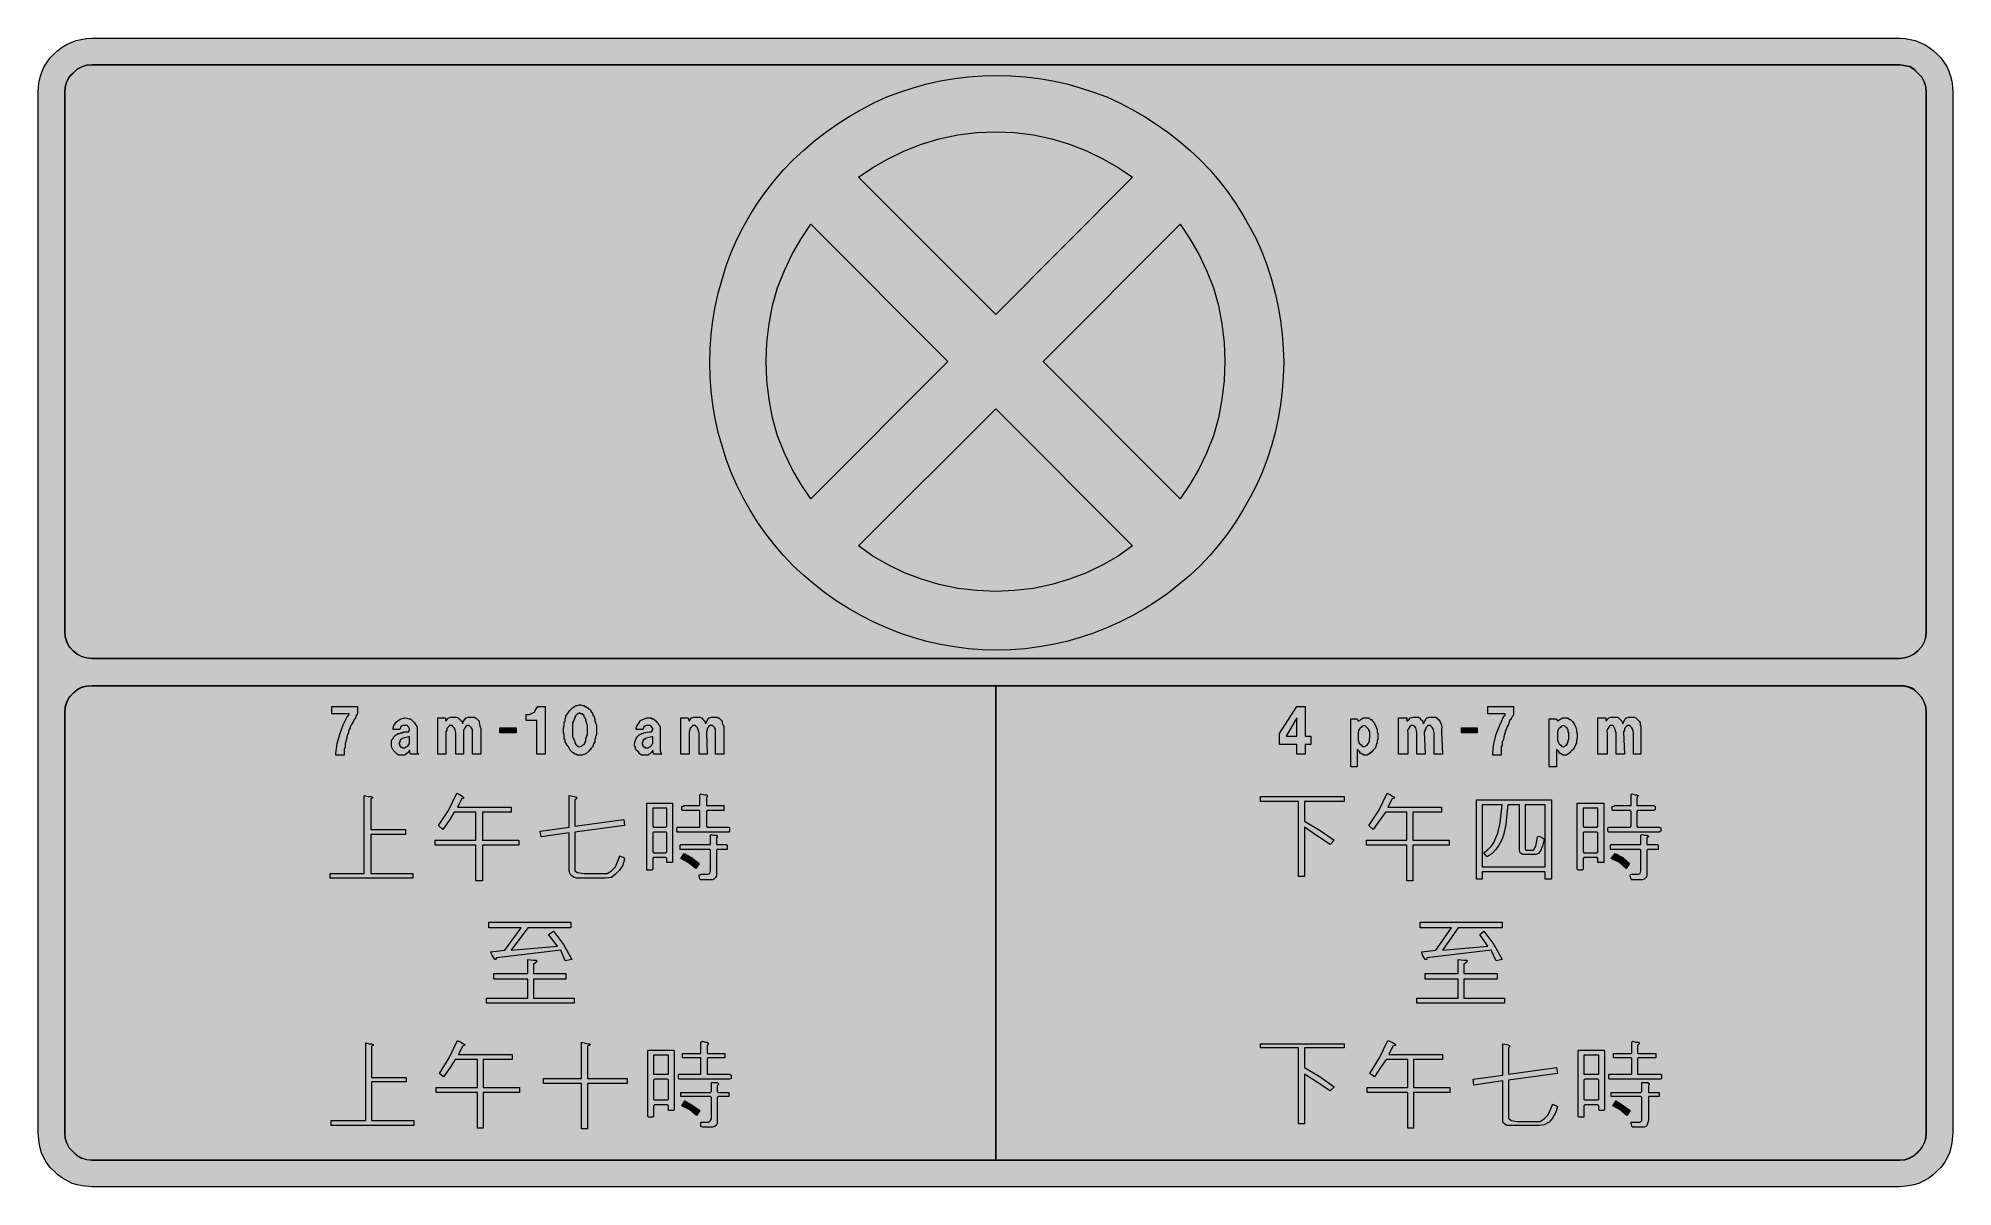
# Model space of a CAD drawing. Header units: metres. Extents: x 76 to 493, y 11 to 261.
import ezdxf

# ---------------------------------------------------------------- set-up
doc = ezdxf.new("R2010")
doc.units = ezdxf.units.M
for name, color, linetype, true_color in [('FILL_BLACK_000000', 7, 'Continuous', 0x000000), ('FILL_PINK_E1E1E1', 7, 'Continuous', 0xe1e1e1), ('FILL_WHITE_FFFFFF', 7, 'Continuous', 0xffffff), ('FILL_YELLOW_FFFF00', 7, 'Continuous', 0xffff00), ('STROKE_BLACK_000000', 7, 'Continuous', 0x000000)]:
    doc.layers.add(name, color=color, linetype=linetype, true_color=true_color)

msp = doc.modelspace()

# ---------------------------------------------------------------- hatches: boundary and pattern name
at = {"layer": 'FILL_BLACK_000000', "true_color": 0x000000}
h = msp.add_hatch(color=7, dxfattribs=at)
h.dxf.hatch_style = 1
h.paths.add_polyline_path([(76.79, 252.77), (77.15, 253.84), (77.63, 254.87), (78.22, 255.83), (78.92, 256.74), (79.74, 257.58), (80.58, 258.35), (81.49, 259.03), (82.45, 259.61), (83.48, 260.1), (84.55, 260.49), (85.66, 260.77), (86.82, 260.94), (88.02, 261), (481.5, 261), (482.64, 260.94), (483.75, 260.77), (484.84, 260.49), (485.89, 260.1), (486.89, 259.61), (487.85, 259.03), (488.76, 258.35), (489.6, 257.58), (490.42, 256.74), (491.12, 255.83), (491.71, 254.87), (492.19, 253.84), (492.55, 252.77), (492.81, 251.66), (492.97, 250.5), (493.02, 249.3), (493.02, 22.68), (492.86, 20.52), (492.64, 19.44), (492.3, 18.36), (491.83, 17.29), (491.22, 16.24), (490.48, 15.27), (489.6, 14.4), (488.75, 13.55), (487.82, 12.85), (485.64, 11.7), (484.56, 11.36), (483.5, 11.14), (481.5, 10.98), (88.02, 10.98), (85.86, 11.14), (84.78, 11.36), (83.7, 11.7), (81.59, 12.85), (80.61, 13.55), (79.74, 14.4), (78.86, 15.27), (78.12, 16.24), (77.51, 17.29), (77.04, 18.36), (76.7, 19.44), (76.48, 20.52), (76.32, 22.68), (76.32, 249.3), (76.37, 250.5), (76.53, 251.66), (76.79, 252.77)])
h.paths.add_polyline_path([(85.82, 119.72), (84.78, 119.22), (83.88, 118.44), (83.07, 117.46), (82.51, 116.44), (82.18, 115.38), (82.08, 114.3), (82.08, 22.68), (82.18, 21.5), (82.51, 20.41), (83.07, 19.41), (83.88, 18.54), (84.75, 17.8), (85.75, 17.23), (86.84, 16.87), (88.02, 16.74), (481.5, 16.74), (482.5, 16.84), (483.55, 17.17), (484.56, 17.73), (485.46, 18.54), (485.94, 18.98), (486.32, 19.46), (486.9, 20.52), (487.15, 21.6), (487.26, 22.68), (487.26, 114.3), (487.16, 115.38), (486.83, 116.44), (486.27, 117.46), (485.46, 118.44), (484.63, 119.2), (484.17, 119.5), (483.66, 119.7), (482.45, 120.01), (481.5, 120.06), (88.02, 120.06), (86.92, 119.98), (85.82, 119.72)], flags=16)
h.paths.add_polyline_path([(86.92, 255.14), (85.82, 254.81), (84.78, 254.25), (83.88, 253.44), (83.4, 253), (83.03, 252.52), (82.44, 251.46), (82.19, 250.38), (82.08, 249.3), (82.08, 131.76), (82.18, 130.68), (82.51, 129.62), (83.07, 128.6), (83.88, 127.62), (84.78, 126.91), (85.82, 126.4), (86.92, 126.1), (88.02, 126), (481.5, 126), (482.5, 126.1), (483.55, 126.4), (484.56, 126.91), (485.46, 127.62), (486.32, 128.61), (486.9, 129.6), (487.15, 130.68), (487.26, 131.76), (487.26, 249.3), (487.16, 250.4), (486.83, 251.5), (486.27, 252.54), (485.46, 253.44), (484.63, 254.29), (483.66, 254.88), (481.5, 255.24), (88.02, 255.24), (86.92, 255.14)], flags=16)
h = msp.add_hatch(color=7, dxfattribs=at)
h.dxf.hatch_style = 1
h.paths.add_polyline_path([(347.32, 187.34), (347.1, 184.27), (346.73, 181.22), (346.21, 178.2), (345.55, 175.21), (344.74, 172.27), (343.8, 169.36), (342.72, 166.5), (341.45, 163.69), (340.05, 160.94), (338.54, 158.26), (336.92, 155.65), (335.17, 153.13), (333.3, 150.7), (331.32, 148.38), (329.22, 146.16), (326.95, 144.05), (324.6, 142.05), (322.17, 140.16), (319.66, 138.4), (317.07, 136.76), (314.41, 135.25), (311.68, 133.88), (308.88, 132.66), (306.02, 131.52), (303.11, 130.53), (300.17, 129.7), (297.18, 129.01), (294.16, 128.48), (291.11, 128.1), (288.04, 127.88), (284.94, 127.8), (281.84, 127.88), (278.77, 128.1), (275.72, 128.48), (272.7, 129.01), (269.71, 129.7), (266.77, 130.53), (263.86, 131.52), (261, 132.66), (258.2, 133.88), (255.47, 135.25), (252.81, 136.76), (250.22, 138.4), (247.71, 140.16), (245.28, 142.05), (242.93, 144.05), (240.66, 146.16), (238.55, 148.38), (236.55, 150.7), (234.66, 153.13), (232.9, 155.65), (231.26, 158.26), (229.75, 160.94), (228.38, 163.69), (227.16, 166.5), (226.08, 169.36), (225.14, 172.27), (224.33, 175.21), (223.67, 178.2), (223.15, 181.22), (222.78, 184.27), (222.56, 187.34), (222.48, 190.44), (222.56, 193.48), (222.78, 196.51), (223.15, 199.53), (223.67, 202.54), (224.33, 205.54), (225.14, 208.51), (226.08, 211.46), (227.16, 214.38), (228.38, 217.18), (229.75, 219.91), (231.26, 222.56), (232.9, 225.13), (234.66, 227.62), (236.55, 230.02), (238.55, 232.33), (240.66, 234.54), (242.93, 236.65), (245.28, 238.65), (247.71, 240.55), (250.22, 242.32), (252.81, 243.99), (255.47, 245.53), (258.2, 246.94), (261, 248.22), (263.86, 249.3), (266.77, 250.24), (269.71, 251.05), (272.7, 251.71), (275.72, 252.23), (278.77, 252.6), (281.84, 252.82), (284.94, 252.9), (288.04, 252.82), (291.11, 252.6), (294.16, 252.23), (297.18, 251.71), (300.17, 251.05), (303.11, 250.24), (306.02, 249.3), (308.88, 248.22), (311.68, 246.94), (314.41, 245.53), (317.07, 243.99), (319.66, 242.32), (322.17, 240.55), (324.6, 238.65), (326.95, 236.65), (329.22, 234.54), (331.32, 232.33), (333.3, 230.02), (335.17, 227.62), (336.92, 225.13), (338.54, 222.56), (340.05, 219.91), (341.45, 217.18), (342.72, 214.38), (343.8, 211.46), (344.74, 208.51), (345.55, 205.54), (346.21, 202.54), (346.73, 199.53), (347.1, 196.51), (347.32, 193.48), (347.4, 190.44), (347.32, 187.34)])
h = msp.add_hatch(color=7, dxfattribs=at)
h.dxf.hatch_style = 1
h.paths.add_polyline_path([(482.5, 119.98), (483.55, 119.72), (484.56, 119.22), (485.46, 118.44), (486.27, 117.46), (486.83, 116.44), (487.16, 115.38), (487.26, 114.3), (487.26, 22.68), (487.16, 21.58), (486.83, 20.47), (486.27, 19.44), (485.46, 18.54), (484.56, 17.73), (483.55, 17.17), (482.5, 16.84), (481.5, 16.74), (284.76, 16.74), (284.76, 120.06), (481.5, 120.06), (482.5, 119.98)])
h = msp.add_hatch(color=7, dxfattribs=at)
h.dxf.hatch_style = 1
h.paths.add_polyline_path([(140.22, 113.94), (140.22, 115.56), (145.8, 115.56), (145.8, 113.94), (145.62, 113.76), (145.44, 113.4), (145.44, 113.22), (145.26, 112.86), (145.08, 112.68), (144.9, 112.32), (144.54, 111.78), (144.54, 111.6), (144.36, 111.42), (144.18, 111.06), (144.18, 110.88), (144, 110.52), (143.82, 110.16), (143.82, 109.8), (143.64, 109.44), (143.46, 108.9), (143.46, 108.72), (143.28, 108), (143.28, 107.82), (143.1, 107.46), (143.1, 106.74), (142.92, 106.2), (142.92, 104.94), (141.12, 104.94), (141.12, 105.3), (141.4, 107.44), (141.92, 109.51), (142.67, 111.51), (143.64, 113.4), (143.82, 113.58), (144, 113.94), (140.22, 113.94)])
h = msp.add_hatch(color=7, dxfattribs=at)
h.dxf.hatch_style = 1
h.paths.add_polyline_path([(157.14, 106.02), (156.96, 105.66), (156.42, 105.12), (156.06, 104.94), (154.8, 104.94), (154.44, 105.12), (153.9, 105.66), (153.72, 105.84), (153.54, 106.02), (153.18, 106.74), (153.18, 108.18), (153.54, 108.54), (153.72, 108.9), (154.08, 109.26), (154.26, 109.44), (154.62, 109.62), (154.98, 109.62), (155.16, 109.8), (155.52, 109.8), (155.88, 109.98), (156.96, 109.98), (156.96, 110.16), (157.14, 110.52), (157.14, 110.7), (156.96, 111.06), (156.78, 111.24), (156.6, 111.42), (155.7, 111.42), (155.34, 111.24), (155.16, 111.06), (155.16, 110.88), (154.98, 110.52), (153.54, 110.52), (153.54, 110.88), (153.72, 111.42), (154.26, 112.2), (155.07, 112.78), (156.02, 113.04), (156.5, 113.01), (156.96, 112.86), (157.32, 112.86), (157.86, 112.32), (158.04, 112.14), (158.22, 111.96), (158.4, 111.6), (158.58, 111.42), (158.76, 111.06), (158.76, 105.48), (159.12, 105.12), (157.32, 105.12), (157.14, 106.02)])
h.paths.add_polyline_path([(156.96, 108.9), (155.52, 108.54), (155.34, 108.36), (155.16, 108.36), (154.98, 108), (154.98, 107.82), (154.8, 107.46), (154.98, 107.1), (154.98, 106.92), (155.16, 106.74), (155.34, 106.74), (155.52, 106.56), (156.06, 106.56), (156.42, 106.74), (156.78, 106.92), (156.96, 107.28), (157.14, 107.46), (157.14, 108.9), (156.96, 108.9)], flags=16)
h = msp.add_hatch(color=7, dxfattribs=at)
h.dxf.hatch_style = 1
h.paths.add_polyline_path([(172.62, 105.12), (170.82, 105.12), (170.82, 110.52), (170.64, 110.88), (170.28, 111.24), (170.1, 111.42), (169.74, 111.42), (169.42, 111.29), (169.21, 110.98), (168.84, 110.34), (168.84, 105.12), (167.22, 105.12), (167.22, 109.8), (167.04, 110.34), (167.04, 110.52), (166.86, 110.88), (166.5, 111.24), (166.5, 111.42), (165.78, 111.42), (165.78, 111.24), (165.42, 110.88), (165.24, 110.7), (165.24, 110.34), (165.06, 109.98), (165.06, 105.12), (163.26, 105.12), (163.26, 113.04), (164.88, 113.04), (165.06, 112.32), (165.42, 112.86), (165.6, 113.04), (166.1, 113.18), (166.86, 113.22), (167.4, 113.22), (167.7, 113.04), (168.3, 112.5), (168.48, 112.32), (168.66, 111.78), (168.84, 112.32), (168.84, 112.5), (169.02, 112.5), (169.02, 112.68), (169.2, 112.68), (169.2, 112.86), (169.38, 113.04), (169.56, 113.04), (169.92, 113.22), (171.18, 113.22), (171.36, 113.04), (171.54, 113.04), (172.26, 112.32), (172.26, 111.96), (172.44, 111.42), (172.44, 111.24), (172.62, 110.7), (172.62, 110.52), (172.62, 109.98), (172.62, 105.12)])
h = msp.add_hatch(color=7, dxfattribs=at)
h.dxf.hatch_style = 1
h.paths.add_polyline_path([(184.86, 105.12), (184.86, 112.5), (182.52, 112.5), (182.52, 113.76), (183.24, 113.76), (183.96, 114.12), (184.32, 114.3), (184.5, 114.66), (184.68, 115.02), (185.04, 115.56), (186.66, 115.56), (186.66, 105.12), (184.86, 105.12)])
h = msp.add_hatch(color=7, dxfattribs=at)
h.dxf.hatch_style = 1
h.paths.add_polyline_path([(190.62, 109.8), (190.62, 110.88), (190.8, 111.42), (190.8, 112.14), (190.98, 112.32), (190.98, 112.86), (191.16, 113.22), (191.16, 113.4), (191.67, 114.16), (191.93, 114.55), (192.6, 115.2), (192.78, 115.38), (192.96, 115.38), (192.96, 115.56), (193.14, 115.56), (193.32, 115.74), (193.68, 115.74), (194.04, 115.92), (194.4, 115.92), (194.76, 115.74), (195.12, 115.74), (195.3, 115.56), (195.48, 115.56), (195.48, 115.38), (195.66, 115.38), (195.84, 115.2), (196.02, 115.2), (196.02, 115.02), (196.2, 115.02), (196.56, 114.66), (196.56, 114.48), (196.74, 114.3), (196.92, 114.12), (196.92, 113.94), (197.1, 113.58), (197.28, 113.4), (197.28, 113.04), (197.46, 112.86), (197.46, 112.32), (197.64, 112.14), (197.64, 111.96), (197.82, 111.42), (197.82, 109.44), (197.64, 108.9), (197.64, 108.72), (197.46, 108.36), (197.46, 107.82), (197.28, 107.64), (197.1, 107.28), (197.1, 106.92), (196.92, 106.74), (196.74, 106.56), (196.17, 105.79), (195.47, 105.25), (194.64, 104.96), (193.68, 104.94), (193.32, 105.12), (193.14, 105.12), (192.96, 105.3), (192.6, 105.48), (192.06, 106.02), (191.7, 106.74), (191.52, 106.92), (191.34, 107.28), (190.98, 107.82), (190.98, 108.18), (190.8, 108.54), (190.8, 109.26), (190.8, 109.44), (190.62, 109.8)])
h.paths.add_polyline_path([(192.6, 109), (192.96, 108.18), (193.14, 107.82), (193.14, 107.64), (193.32, 107.28), (193.68, 106.92), (193.86, 106.92), (194.04, 106.74), (194.22, 106.74), (194.58, 106.92), (194.76, 107.1), (195.12, 107.28), (195.3, 107.64), (195.48, 108), (195.48, 108.54), (195.66, 108.9), (195.84, 109.44), (195.84, 111.42), (195.66, 111.96), (195.66, 112.14), (195.48, 112.5), (195.48, 112.86), (195.3, 113.04), (195.12, 113.22), (195.12, 113.58), (194.76, 113.76), (194.76, 113.94), (194.4, 113.94), (194.22, 114.12), (193.86, 113.94), (193.68, 113.94), (193.32, 113.58), (193.14, 113.22), (193.14, 113.04), (192.96, 112.86), (192.96, 112.68), (192.78, 112.32), (192.6, 111.96), (192.6, 111.42), (192.6, 110.16), (192.6, 109)], flags=16)
h = msp.add_hatch(color=7, dxfattribs=at)
h.dxf.hatch_style = 1
h.paths.add_polyline_path([(210.06, 106.02), (209.88, 105.66), (209.7, 105.48), (209.34, 105.12), (208.98, 104.94), (207.72, 104.94), (207.36, 105.12), (207.18, 105.3), (207, 105.66), (206.64, 105.84), (206.46, 106.02), (206.28, 106.38), (206.28, 106.74), (206.1, 106.92), (206.1, 107.28), (206.22, 108), (206.43, 108.57), (206.73, 109.01), (207.12, 109.35), (208.11, 109.77), (209.34, 109.98), (209.88, 109.98), (209.88, 110.16), (210.06, 110.52), (210.06, 110.7), (209.88, 111.06), (209.7, 111.24), (209.52, 111.42), (208.62, 111.42), (208.44, 111.24), (208.08, 111.06), (208.08, 110.88), (207.9, 110.52), (206.46, 110.52), (206.46, 110.88), (206.64, 111.42), (207, 111.78), (207.18, 112.14), (207.36, 112.5), (207.9, 112.68), (208.26, 112.86), (208.8, 113.04), (209.7, 113.04), (209.88, 112.86), (210.24, 112.86), (210.78, 112.32), (210.96, 112.14), (211.14, 111.96), (211.32, 111.6), (211.5, 111.42), (211.68, 111.06), (211.68, 105.84), (211.86, 105.48), (211.86, 105.3), (212.04, 105.12), (210.24, 105.12), (210.06, 106.02)])
h.paths.add_polyline_path([(209.88, 108.9), (208.44, 108.54), (208.26, 108.36), (208.08, 108.36), (207.9, 108), (207.9, 107.82), (207.72, 107.46), (207.9, 107.1), (207.9, 106.92), (208.08, 106.74), (208.26, 106.74), (208.44, 106.56), (209.16, 106.56), (209.34, 106.74), (209.7, 106.92), (209.88, 107.28), (210.06, 107.46), (210.06, 107.82), (210.06, 108.9), (209.88, 108.9)], flags=16)
h = msp.add_hatch(color=7, dxfattribs=at)
h.dxf.hatch_style = 1
h.paths.add_polyline_path([(216.18, 113.04), (217.8, 113.04), (217.98, 112.32), (218.34, 112.86), (218.52, 113.04), (219.02, 113.18), (219.78, 113.22), (220.32, 113.22), (220.68, 113.04), (221.22, 112.5), (221.4, 112.32), (221.58, 111.78), (222.12, 112.86), (222.3, 113.04), (222.48, 113.04), (222.84, 113.22), (224.1, 113.22), (224.28, 113.04), (224.46, 113.04), (225.18, 112.32), (225.18, 111.96), (225.36, 111.42), (225.54, 111.24), (225.54, 105.12), (223.74, 105.12), (223.74, 110.52), (223.56, 110.88), (223.2, 111.24), (223.02, 111.42), (222.48, 111.42), (222.3, 111.24), (222.12, 110.88), (221.94, 110.7), (221.94, 110.34), (221.76, 109.98), (221.94, 105.12), (220.14, 105.12), (220.14, 109.8), (219.96, 110.34), (219.96, 110.52), (219.78, 110.88), (219.42, 111.24), (219.42, 111.42), (218.7, 111.42), (218.7, 111.24), (218.34, 110.88), (218.16, 110.7), (218.16, 110.34), (217.98, 109.98), (217.98, 105.12), (216.18, 105.12), (216.18, 113.04)])
h = msp.add_hatch(color=7, dxfattribs=at)
h.dxf.hatch_style = 1
h.paths.add_polyline_path([(180.36, 110.88), (180.36, 109.8), (176.76, 109.8), (176.76, 110.88), (180.36, 110.88)])
h = msp.add_hatch(color=7, dxfattribs=at)
h.dxf.hatch_style = 1
h.paths.add_polyline_path([(139.86, 79.2), (147.24, 79.2), (147.24, 96.12), (148.14, 95.94), (148.68, 95.94), (149.04, 95.76), (149.04, 95.58), (148.68, 95.4), (148.68, 88.74), (156.24, 88.74), (156.24, 87.66), (148.68, 87.66), (148.68, 79.2), (157.86, 79.2), (157.86, 78.12), (139.86, 78.12), (139.86, 79.2)])
h = msp.add_hatch(color=7, dxfattribs=at)
h.dxf.hatch_style = 1
h.paths.add_polyline_path([(162.72, 85.32), (162.72, 86.4), (171.54, 86.4), (171.54, 92.52), (166.86, 92.52), (165.78, 90.72), (164.34, 88.74), (163.44, 89.64), (165.6, 92.88), (167.4, 96.66), (168.12, 96.3), (168.66, 95.94), (168.84, 95.76), (168.84, 95.58), (168.48, 95.4), (167.58, 93.6), (179.28, 93.6), (179.28, 92.52), (172.98, 92.52), (172.98, 86.4), (180.9, 86.4), (180.9, 85.32), (172.98, 85.32), (172.98, 77.58), (171.54, 77.58), (171.54, 85.32), (162.72, 85.32)])
h = msp.add_hatch(color=7, dxfattribs=at)
h.dxf.hatch_style = 1
h.paths.add_polyline_path([(192.96, 78.3), (192.42, 78.66), (192.06, 79.02), (191.88, 79.74), (191.88, 88.02), (185.76, 87.12), (185.58, 88.38), (191.88, 89.28), (191.88, 96.12), (192.96, 95.94), (193.5, 95.76), (193.5, 95.4), (193.14, 95.22), (193.14, 89.46), (203.76, 90.9), (203.94, 89.64), (193.14, 88.2), (193.14, 79.74), (193.68, 79.38), (195.12, 79.2), (200.16, 79.2), (201.06, 79.74), (201.96, 80.64), (202.86, 82.8), (202.86, 82.98), (203.76, 82.62), (203.94, 82.26), (203.58, 81), (202.86, 79.92), (201.96, 79.02), (201.06, 78.3), (199.8, 78.12), (193.5, 78.12), (192.96, 78.3)])
h = msp.add_hatch(color=7, dxfattribs=at)
h.dxf.hatch_style = 1
h.paths.add_polyline_path([(226.62, 89.28), (226.8, 89.1), (226.8, 88.38), (226.62, 88.2), (215.46, 88.2), (215.28, 88.38), (215.28, 89.1), (215.46, 89.28), (220.32, 89.28), (220.32, 92.88), (216.54, 92.88), (216.36, 93.06), (216.36, 93.78), (216.54, 93.78), (216.9, 93.96), (220.32, 93.96), (220.32, 96.3), (220.5, 96.48), (221.4, 96.3), (221.76, 96.3), (221.94, 96.12), (221.94, 95.94), (221.76, 95.58), (221.76, 93.96), (225.54, 93.96), (225.54, 92.88), (221.94, 92.88), (221.76, 92.7), (221.76, 89.46), (221.94, 89.28), (226.62, 89.28)])
h = msp.add_hatch(color=7, dxfattribs=at)
h.dxf.hatch_style = 1
h.paths.add_polyline_path([(210.06, 80.1), (209.88, 79.92), (208.8, 79.92), (208.8, 94.5), (214.38, 94.5), (214.38, 81.54), (213.12, 81.54), (213.12, 82.44), (212.94, 82.62), (210.24, 82.62), (210.06, 82.44), (210.06, 80.1)])
h.paths.add_polyline_path([(210.24, 83.7), (212.94, 83.7), (213.12, 83.88), (213.12, 88.02), (212.94, 88.2), (210.24, 88.2), (210.06, 88.02), (210.06, 83.88), (210.24, 83.7)], flags=16)
h.paths.add_polyline_path([(210.06, 89.46), (210.24, 89.28), (212.94, 89.28), (213.12, 89.46), (213.12, 93.42), (210.06, 93.42), (210.06, 89.46)], flags=16)
h = msp.add_hatch(color=7, dxfattribs=at)
h.dxf.hatch_style = 1
h.paths.add_polyline_path([(220.5, 77.76), (220.32, 77.94), (220.14, 78.66), (220.14, 78.84), (220.5, 79.02), (222.12, 79.02), (222.48, 79.2), (222.66, 79.74), (222.66, 84.24), (222.48, 84.42), (216, 84.42), (216, 85.32), (216.18, 85.5), (222.66, 85.5), (222.66, 87.48), (222.84, 87.66), (223.2, 87.48), (223.92, 87.48), (224.1, 87.3), (224.1, 87.12), (223.92, 86.94), (223.92, 85.5), (226.08, 85.5), (226.26, 85.32), (226.26, 84.42), (224.1, 84.42), (223.92, 84.24), (223.92, 78.66), (223.74, 78.3), (223.38, 77.94), (223.02, 77.76), (220.86, 77.76), (220.5, 77.76)])
h = msp.add_hatch(color=7, dxfattribs=at)
h.dxf.hatch_style = 1
h.paths.add_polyline_path([(216.18, 82.44), (216.9, 83.52), (218.52, 82.62), (220.14, 81.36), (219.42, 80.28), (217.8, 81.54), (216.18, 82.44)])
h = msp.add_hatch(color=7, dxfattribs=at)
h.dxf.hatch_style = 1
h.paths.add_polyline_path([(176.04, 60.84), (175.86, 60.48), (175.68, 60.48), (175.5, 60.84), (175.14, 61.38), (174.78, 62.1), (177.84, 62.46), (181.44, 67.32), (174.42, 67.32), (174.42, 68.58), (192.24, 68.58), (192.24, 67.32), (182.88, 67.32), (179.28, 62.46), (189.36, 63.36), (187.38, 65.88), (188.46, 66.6), (190.62, 63.72), (192.42, 60.48), (190.98, 60.12), (190.08, 62.46), (176.04, 60.84)])
h = msp.add_hatch(color=7, dxfattribs=at)
h.dxf.hatch_style = 1
h.paths.add_polyline_path([(173.88, 52.02), (182.88, 52.02), (182.88, 56.16), (175.5, 56.16), (175.5, 57.42), (182.88, 57.42), (182.88, 60.48), (184.14, 60.3), (184.68, 60.3), (184.86, 60.12), (184.68, 59.76), (184.14, 59.4), (184.14, 57.42), (191.16, 57.42), (191.16, 56.16), (184.14, 56.16), (184.14, 52.02), (192.96, 52.02), (192.96, 50.94), (173.88, 50.94), (173.88, 52.02)])
h = msp.add_hatch(color=7, dxfattribs=at)
h.dxf.hatch_style = 1
h.paths.add_polyline_path([(148.86, 25.38), (158.04, 25.38), (158.04, 24.3), (140.04, 24.3), (140.04, 25.38), (147.6, 25.38), (147.6, 42.3), (148.32, 42.12), (148.86, 42.12), (149.22, 41.94), (149.22, 41.76), (148.86, 41.58), (148.86, 34.74), (156.42, 34.74), (156.42, 33.84), (148.86, 33.84), (148.86, 25.38)])
h = msp.add_hatch(color=7, dxfattribs=at)
h.dxf.hatch_style = 1
h.paths.add_polyline_path([(163.62, 35.64), (165.78, 39.06), (167.58, 42.84), (168.3, 42.48), (168.84, 42.12), (169.2, 41.94), (169.02, 41.76), (168.66, 41.58), (167.76, 39.78), (179.46, 39.78), (179.46, 38.7), (173.16, 38.7), (173.16, 32.58), (181.08, 32.58), (181.08, 31.5), (173.16, 31.5), (173.16, 23.76), (171.9, 23.76), (171.9, 31.5), (162.9, 31.5), (162.9, 32.58), (171.9, 32.58), (171.9, 38.7), (167.04, 38.7), (165.96, 36.9), (164.52, 34.92), (163.62, 35.64)])
h = msp.add_hatch(color=7, dxfattribs=at)
h.dxf.hatch_style = 1
h.paths.add_polyline_path([(186.3, 33.48), (186.3, 34.56), (194.58, 34.56), (194.58, 42.48), (196.02, 42.12), (196.38, 42.12), (196.38, 41.94), (196.2, 41.76), (195.84, 41.58), (195.84, 34.56), (204.48, 34.56), (204.48, 33.48), (195.84, 33.48), (195.84, 23.58), (194.58, 23.58), (194.58, 33.48), (186.3, 33.48)])
h = msp.add_hatch(color=7, dxfattribs=at)
h.dxf.hatch_style = 1
h.paths.add_polyline_path([(226.8, 35.46), (227.16, 35.28), (227.16, 34.56), (226.8, 34.38), (215.82, 34.38), (215.64, 34.56), (215.64, 35.28), (215.82, 35.46), (220.5, 35.46), (220.5, 39.06), (216.54, 39.06), (216.54, 39.96), (220.5, 39.96), (220.5, 42.48), (220.86, 42.66), (221.58, 42.48), (221.94, 42.48), (222.12, 42.3), (222.12, 42.12), (221.94, 41.76), (221.94, 40.14), (222.12, 39.96), (225.72, 39.96), (225.72, 39.06), (222.12, 39.06), (221.94, 38.88), (221.94, 35.46), (222.12, 35.46), (226.8, 35.46)])
h = msp.add_hatch(color=7, dxfattribs=at)
h.dxf.hatch_style = 1
h.paths.add_polyline_path([(210.24, 28.62), (210.24, 26.28), (210.06, 26.1), (209.16, 26.1), (208.98, 26.28), (208.98, 40.5), (209.16, 40.68), (214.56, 40.68), (214.74, 40.5), (214.74, 27.72), (214.56, 27.54), (213.48, 27.54), (213.48, 28.62), (213.3, 28.8), (210.42, 28.8), (210.24, 28.62)])
h.paths.add_polyline_path([(210.42, 29.88), (213.3, 29.88), (213.48, 30.06), (213.48, 34.2), (213.3, 34.38), (210.42, 34.38), (210.24, 34.2), (210.24, 30.06), (210.42, 29.88)], flags=16)
h.paths.add_polyline_path([(213.48, 39.6), (210.24, 39.6), (210.24, 35.46), (210.42, 35.46), (213.48, 35.46), (213.48, 39.6)], flags=16)
h = msp.add_hatch(color=7, dxfattribs=at)
h.dxf.hatch_style = 1
h.paths.add_polyline_path([(224.1, 30.42), (224.1, 25.38), (224.1, 24.75), (223.9, 24.32), (223.53, 24.06), (223.04, 23.93), (220.86, 23.94), (220.5, 24.12), (220.5, 25.02), (222.3, 25.02), (222.66, 25.38), (222.84, 25.74), (222.84, 30.42), (222.66, 30.6), (216.18, 30.6), (216.18, 31.5), (222.66, 31.5), (222.84, 31.68), (222.84, 33.66), (224.1, 33.66), (224.28, 33.48), (224.46, 33.3), (224.1, 32.94), (224.1, 31.68), (224.28, 31.5), (226.62, 31.5), (226.62, 30.6), (224.28, 30.6), (224.1, 30.42)])
h = msp.add_hatch(color=7, dxfattribs=at)
h.dxf.hatch_style = 1
h.paths.add_polyline_path([(216.36, 28.62), (217.08, 29.7), (218.88, 28.62), (220.32, 27.54), (219.6, 26.46), (218.16, 27.72), (216.36, 28.62)])
at = {"layer": 'FILL_PINK_E1E1E1', "true_color": 0xe1e1e1}
h = msp.add_hatch(color=7, dxfattribs=at)
h.dxf.hatch_style = 1
h.paths.add_polyline_path([(284.76, 200.88), (254.88, 230.76), (257.98, 232.85), (261.32, 234.76), (264.85, 236.48), (268.56, 237.96), (272.43, 239.14), (276.46, 239.98), (280.58, 240.49), (284.76, 240.66), (288.83, 240.49), (292.91, 239.98), (296.91, 239.14), (300.78, 237.96), (304.49, 236.48), (308.03, 234.76), (311.36, 232.85), (314.46, 230.76), (284.76, 200.88)])
h = msp.add_hatch(color=7, dxfattribs=at)
h.dxf.hatch_style = 1
h.paths.add_polyline_path([(242.35, 163.84), (240.43, 167.17), (238.72, 170.71), (237.24, 174.42), (236.16, 178.37), (235.37, 182.38), (234.89, 186.47), (234.72, 190.62), (234.89, 194.77), (235.37, 198.83), (236.16, 202.8), (237.24, 206.64), (238.72, 210.43), (240.43, 213.97), (242.35, 217.32), (244.44, 220.5), (274.32, 190.62), (244.44, 160.74), (242.35, 163.84)])
h = msp.add_hatch(color=7, dxfattribs=at)
h.dxf.hatch_style = 1
h.paths.add_polyline_path([(324.9, 220.5), (326.99, 217.32), (328.9, 213.98), (330.62, 210.43), (332.1, 206.64), (333.18, 202.8), (333.97, 198.83), (334.45, 194.77), (334.62, 190.62), (334.45, 186.47), (333.97, 182.39), (333.18, 178.37), (332.1, 174.42), (330.62, 170.71), (328.9, 167.18), (326.99, 163.84), (324.9, 160.74), (295.02, 190.62), (324.9, 220.5)])
h = msp.add_hatch(color=7, dxfattribs=at)
h.dxf.hatch_style = 1
h.paths.add_polyline_path([(311.36, 148.29), (308.03, 146.34), (304.49, 144.66), (300.78, 143.28), (296.91, 142.1), (292.91, 141.25), (288.83, 140.75), (284.76, 140.58), (280.58, 140.75), (276.46, 141.25), (272.43, 142.1), (268.56, 143.28), (264.85, 144.66), (261.32, 146.34), (257.98, 148.29), (254.88, 150.48), (284.76, 180.36), (314.46, 150.48), (311.36, 148.29)])
at = {"layer": 'FILL_WHITE_FFFFFF', "true_color": 0xffffff}
h = msp.add_hatch(color=7, dxfattribs=at)
h.dxf.hatch_style = 1
h.paths.add_polyline_path([(284.76, 120.06), (284.76, 16.74), (88.02, 16.74), (86.92, 16.84), (85.82, 17.17), (84.78, 17.73), (83.88, 18.54), (83.07, 19.44), (82.51, 20.47), (82.18, 21.58), (82.08, 22.68), (82.08, 114.3), (82.18, 115.48), (82.51, 116.57), (83.07, 117.57), (83.88, 118.44), (84.75, 119.15), (85.75, 119.65), (86.84, 119.96), (88.02, 120.06), (284.76, 120.06)])
h = msp.add_hatch(color=7, dxfattribs=at)
h.dxf.hatch_style = 1
h.paths.add_polyline_path([(350.28, 115.56), (352.08, 115.56), (352.08, 109.08), (353.34, 109.08), (353.34, 107.28), (352.08, 107.28), (352.08, 105.12), (350.28, 105.12), (350.28, 107.28), (346.5, 107.28), (346.5, 109.62), (350.28, 115.56)])
h.paths.add_polyline_path([(350.28, 109.08), (350.28, 113.04), (347.94, 109.08), (350.28, 109.08)], flags=16)
h = msp.add_hatch(color=7, dxfattribs=at)
h.dxf.hatch_style = 1
h.paths.add_polyline_path([(367.74, 108.18), (367.74, 107.64), (367.56, 107.28), (367.56, 106.92), (367.38, 106.74), (367.38, 106.56), (367.02, 106.2), (366.84, 106.02), (366.84, 105.84), (366.48, 105.66), (366.48, 105.48), (366.3, 105.48), (366.12, 105.3), (365.58, 104.94), (364.86, 104.94), (364.68, 105.12), (364.5, 105.12), (364.32, 105.3), (364.14, 105.3), (363.96, 105.48), (363.96, 105.66), (363.78, 105.84), (363.6, 105.84), (363.6, 106.02), (363.42, 106.2), (363.42, 102.42), (361.98, 102.42), (361.98, 112.86), (363.42, 112.86), (363.6, 112.32), (363.96, 112.5), (364.32, 112.86), (364.5, 112.86), (364.68, 113.04), (365.94, 113.04), (366.3, 112.68), (366.48, 112.68), (366.66, 112.5), (367.02, 112.14), (367.56, 111.06), (367.74, 110.52), (367.74, 109.98), (367.92, 109.62), (367.92, 108.54), (367.92, 108.36), (367.74, 108.18)])
h.paths.add_polyline_path([(365.4, 107.1), (365.58, 107.1), (365.76, 107.46), (365.94, 107.64), (366.09, 108.16), (366.12, 109.08), (366.12, 109.98), (365.94, 110.34), (365.94, 110.52), (365.4, 111.06), (365.22, 111.24), (364.86, 111.42), (364.5, 111.24), (364.32, 111.06), (363.95, 110.7), (363.71, 110.27), (363.6, 109.78), (363.6, 109.26), (363.6, 108.18), (363.78, 107.82), (363.78, 107.64), (364.32, 107.1), (364.5, 106.92), (364.86, 106.74), (365.22, 106.92), (365.4, 107.1)], flags=16)
h = msp.add_hatch(color=7, dxfattribs=at)
h.dxf.hatch_style = 1
h.paths.add_polyline_path([(372.42, 113.04), (374.22, 113.04), (374.22, 112.32), (374.76, 112.86), (374.94, 113.04), (375.48, 113.22), (376.74, 113.22), (376.92, 113.04), (377.1, 113.04), (377.1, 112.86), (377.28, 112.68), (377.64, 112.5), (377.64, 112.32), (377.82, 111.78), (378.36, 112.86), (378.54, 113.04), (378.72, 113.04), (379.08, 113.22), (380.52, 113.22), (380.7, 113.04), (380.88, 112.86), (381.06, 112.68), (381.47, 112.22), (381.71, 111.7), (381.79, 111.13), (381.78, 110.52), (381.78, 109.98), (381.96, 105.12), (380.16, 105.12), (380.16, 109.8), (379.98, 110.34), (379.98, 110.52), (379.8, 110.88), (379.44, 111.24), (379.44, 111.42), (378.72, 111.42), (378.72, 111.24), (378.36, 110.88), (378.36, 110.7), (378.18, 110.52), (378.18, 110.34), (378, 109.98), (378.18, 105.12), (376.38, 105.12), (376.38, 109.8), (376.33, 110.32), (376.16, 110.88), (375.82, 111.3), (375.59, 111.41), (375.3, 111.42), (375.12, 111.42), (374.94, 111.24), (374.47, 110.6), (374.38, 110.22), (374.4, 109.8), (374.4, 105.12), (372.42, 105.12), (372.42, 113.04)])
h = msp.add_hatch(color=7, dxfattribs=at)
h.dxf.hatch_style = 1
h.paths.add_polyline_path([(391.86, 113.94), (391.86, 115.56), (397.44, 115.56), (397.44, 113.76), (397.26, 113.4), (397.08, 113.22), (396.9, 112.86), (396.9, 112.68), (396.72, 112.68), (396.54, 112.32), (396.36, 111.78), (396.36, 111.6), (396.18, 111.42), (396, 111.06), (396, 110.88), (395.82, 110.52), (395.64, 110.16), (395.64, 109.8), (395.46, 109.44), (395.28, 108.9), (395.28, 108.72), (395.1, 108), (394.92, 107.82), (394.92, 107.1), (394.74, 106.74), (394.74, 104.94), (392.94, 104.94), (392.94, 105.3), (392.98, 106.36), (393.13, 107.41), (393.66, 109.48), (394.41, 111.49), (395.28, 113.4), (395.64, 113.58), (395.64, 113.94), (391.86, 113.94)])
h = msp.add_hatch(color=7, dxfattribs=at)
h.dxf.hatch_style = 1
h.paths.add_polyline_path([(407.52, 112.68), (407.7, 112.86), (407.88, 112.86), (408.06, 113.04), (409.14, 113.04), (409.32, 112.86), (409.5, 112.86), (409.68, 112.68), (409.86, 112.68), (410.3, 112.22), (410.68, 111.61), (410.97, 110.96), (411.12, 110.34), (411.12, 109.98), (411.3, 109.62), (411.3, 109.26), (411.3, 108.5), (411.22, 108.28), (411.14, 108.2), (411.12, 107.82), (411.12, 107.64), (410.94, 107.28), (410.94, 107.1), (410.76, 106.92), (410.76, 106.74), (410.58, 106.56), (410.58, 106.38), (410.4, 106.2), (410.22, 106.02), (410.04, 105.84), (409.86, 105.66), (409.86, 105.48), (409.68, 105.48), (409.5, 105.3), (408.96, 104.94), (408.24, 104.94), (407.88, 105.12), (407.7, 105.3), (407.52, 105.3), (407.34, 105.48), (407.34, 105.66), (407.16, 105.84), (406.98, 105.84), (406.98, 106.02), (406.8, 106.2), (406.8, 102.42), (405.18, 102.42), (405.18, 112.86), (406.8, 112.86), (406.98, 112.32), (407.16, 112.5), (407.52, 112.68)])
h.paths.add_polyline_path([(408.78, 107.1), (408.96, 107.1), (409.14, 107.46), (409.14, 107.64), (409.32, 107.82), (409.32, 108.18), (409.5, 108.36), (409.5, 109.8), (409.32, 109.98), (409.32, 110.52), (409.14, 110.52), (409.14, 110.7), (408.78, 111.06), (408.6, 111.24), (408.24, 111.42), (407.88, 111.24), (407.7, 111.06), (407.34, 110.7), (407.16, 110.52), (407.16, 110.34), (406.98, 109.98), (406.98, 108.72), (406.99, 108.25), (407.11, 107.81), (407.36, 107.42), (407.7, 107.1), (407.88, 106.92), (408.24, 106.74), (408.6, 106.92), (408.78, 107.1)], flags=16)
h = msp.add_hatch(color=7, dxfattribs=at)
h.dxf.hatch_style = 1
h.paths.add_polyline_path([(415.8, 113.04), (417.42, 113.04), (417.6, 112.32), (417.96, 112.86), (418.14, 113.04), (418.64, 113.19), (419.4, 113.22), (420.12, 113.22), (420.3, 113.04), (421.02, 112.32), (421.2, 111.78), (421.74, 112.86), (421.92, 113.04), (422.1, 113.04), (422.46, 113.22), (423.72, 113.22), (424.08, 113.04), (424.26, 112.86), (424.8, 112.32), (424.98, 111.96), (424.98, 111.42), (425.16, 111.24), (425.16, 105.12), (423.54, 105.12), (423.54, 109.8), (423.36, 110.34), (423.36, 110.52), (423.18, 110.88), (422.82, 111.24), (422.82, 111.42), (422.1, 111.42), (422.1, 111.24), (421.74, 110.88), (421.56, 110.7), (421.56, 110.34), (421.38, 109.98), (421.56, 105.12), (419.76, 105.12), (419.76, 109.8), (419.58, 110.34), (419.58, 110.52), (419.22, 111.24), (419.04, 111.42), (418.5, 111.42), (418.32, 111.24), (417.85, 110.6), (417.76, 110.22), (417.78, 109.8), (417.78, 105.12), (415.8, 105.12), (415.8, 113.04)])
h = msp.add_hatch(color=7, dxfattribs=at)
h.dxf.hatch_style = 1
h.paths.add_polyline_path([(389.52, 110.88), (389.52, 109.8), (386.1, 109.8), (386.1, 110.88), (389.52, 110.88)])
h = msp.add_hatch(color=7, dxfattribs=at)
h.dxf.hatch_style = 1
h.paths.add_polyline_path([(342.36, 94.86), (342.36, 95.94), (360.54, 95.94), (360.54, 94.86), (351.9, 94.86), (351.9, 90.54), (355.32, 88.56), (358.38, 86.4), (357.48, 85.5), (354.78, 87.3), (351.9, 89.28), (351.9, 78.48), (350.64, 78.48), (350.64, 94.86), (342.36, 94.86)])
h = msp.add_hatch(color=7, dxfattribs=at)
h.dxf.hatch_style = 1
h.paths.add_polyline_path([(365.4, 85.32), (365.4, 86.4), (374.22, 86.4), (374.22, 92.52), (369.54, 92.52), (368.28, 90.72), (366.84, 88.74), (365.94, 89.64), (368.1, 92.88), (369.9, 96.66), (370.62, 96.3), (371.16, 95.94), (371.52, 95.76), (371.34, 95.58), (370.98, 95.4), (370.08, 93.6), (381.78, 93.6), (381.78, 92.52), (375.48, 92.52), (375.48, 86.4), (383.4, 86.4), (383.4, 85.32), (375.48, 85.32), (375.48, 77.58), (374.22, 77.58), (374.22, 85.32), (365.4, 85.32)])
h = msp.add_hatch(color=7, dxfattribs=at)
h.dxf.hatch_style = 1
h.paths.add_polyline_path([(429.12, 89.28), (429.48, 89.1), (429.48, 88.38), (429.12, 88.2), (418.14, 88.2), (417.96, 88.38), (417.96, 89.1), (418.14, 89.28), (422.82, 89.28), (423, 89.46), (423, 92.7), (422.82, 92.88), (419.04, 92.88), (418.86, 93.06), (418.86, 93.78), (419.04, 93.78), (419.58, 93.96), (423, 93.96), (423, 96.3), (423.18, 96.48), (423.9, 96.3), (424.26, 96.3), (424.62, 96.12), (424.44, 95.94), (424.26, 95.58), (424.26, 93.96), (428.04, 93.96), (428.22, 93.78), (428.22, 93.06), (428.04, 92.88), (424.44, 92.88), (424.26, 92.7), (424.26, 89.46), (424.44, 89.28), (429.12, 89.28)])
h = msp.add_hatch(color=7, dxfattribs=at)
h.dxf.hatch_style = 1
h.paths.add_polyline_path([(390.6, 77.94), (389.34, 77.94), (389.34, 95.22), (405.72, 95.22), (405.72, 77.94), (404.28, 77.94), (404.28, 79.56), (390.6, 79.56), (390.6, 77.94)])
h.paths.add_polyline_path([(396, 92.16), (395.75, 89.81), (395.21, 87.49), (394.8, 86.38), (394.26, 85.34), (393.59, 84.38), (392.76, 83.52), (391.68, 82.8), (390.96, 83.7), (391.86, 84.42), (392.55, 85.08), (393.13, 85.93), (393.61, 86.91), (393.99, 87.98), (394.5, 90.18), (394.74, 92.16), (394.92, 94.14), (390.6, 94.14), (390.6, 80.64), (404.28, 80.64), (404.28, 94.14), (399.96, 94.14), (399.96, 84.6), (400.14, 84.24), (401.76, 84.24), (402.3, 85.14), (402.66, 87.12), (403.02, 87.3), (403.92, 86.76), (404.1, 86.58), (403.74, 85.14), (403.38, 84.24), (402.84, 83.52), (402.3, 83.34), (399.42, 83.34), (399.06, 83.52), (398.88, 83.7), (398.7, 84.24), (398.7, 94.14), (396.18, 94.14), (396, 92.16)], flags=16)
h = msp.add_hatch(color=7, dxfattribs=at)
h.dxf.hatch_style = 1
h.paths.add_polyline_path([(415.8, 81.54), (415.8, 82.44), (415.62, 82.62), (412.74, 82.62), (412.56, 82.44), (412.56, 80.1), (412.38, 79.92), (411.48, 79.92), (411.3, 80.1), (411.3, 94.5), (417.06, 94.5), (417.06, 81.54), (415.8, 81.54)])
h.paths.add_polyline_path([(412.74, 88.2), (412.56, 88.02), (412.56, 83.88), (412.74, 83.7), (415.62, 83.7), (415.8, 83.88), (415.8, 88.02), (415.62, 88.2), (412.74, 88.2)], flags=16)
h.paths.add_polyline_path([(415.8, 89.46), (415.8, 93.42), (412.56, 93.42), (412.56, 89.46), (412.74, 89.28), (415.62, 89.28), (415.8, 89.46)], flags=16)
h = msp.add_hatch(color=7, dxfattribs=at)
h.dxf.hatch_style = 1
h.paths.add_polyline_path([(423.18, 77.76), (423, 77.94), (422.82, 78.66), (422.82, 78.84), (423, 79.02), (424.62, 79.02), (424.98, 79.2), (425.16, 79.74), (425.16, 84.24), (424.98, 84.42), (418.5, 84.42), (418.5, 85.32), (418.68, 85.5), (425.16, 85.5), (425.16, 87.48), (425.34, 87.66), (425.88, 87.48), (426.42, 87.48), (426.78, 87.3), (426.78, 87.12), (426.42, 86.94), (426.42, 85.5), (428.76, 85.5), (428.94, 85.32), (428.94, 84.42), (426.6, 84.42), (426.42, 84.24), (426.42, 78.66), (426.24, 78.3), (425.88, 77.94), (425.52, 77.76), (423.54, 77.76), (423.18, 77.76)])
h = msp.add_hatch(color=7, dxfattribs=at)
h.dxf.hatch_style = 1
h.paths.add_polyline_path([(418.68, 82.44), (419.58, 83.52), (421.2, 82.62), (422.64, 81.36), (421.92, 80.28), (420.48, 81.54), (418.68, 82.44)])
h = msp.add_hatch(color=7, dxfattribs=at)
h.dxf.hatch_style = 1
h.paths.add_polyline_path([(378.54, 60.84), (378.54, 60.48), (378.18, 60.48), (378, 60.84), (377.64, 61.38), (377.46, 62.1), (380.52, 62.46), (383.94, 67.32), (377.1, 67.32), (377.1, 68.58), (394.92, 68.58), (394.92, 67.32), (385.38, 67.32), (381.96, 62.46), (391.86, 63.36), (390.06, 65.88), (390.96, 66.6), (393.12, 63.72), (394.92, 60.48), (393.66, 60.12), (392.58, 62.46), (378.54, 60.84)])
h = msp.add_hatch(color=7, dxfattribs=at)
h.dxf.hatch_style = 1
h.paths.add_polyline_path([(376.38, 52.02), (385.38, 52.02), (385.38, 56.16), (378.18, 56.16), (378.18, 57.42), (385.38, 57.42), (385.38, 60.48), (386.64, 60.3), (387.18, 60.3), (387.36, 60.12), (387.18, 59.76), (386.64, 59.4), (386.64, 57.42), (393.84, 57.42), (393.84, 56.16), (386.64, 56.16), (386.64, 52.02), (395.46, 52.02), (395.46, 50.94), (376.38, 50.94), (376.38, 52.02)])
h = msp.add_hatch(color=7, dxfattribs=at)
h.dxf.hatch_style = 1
h.paths.add_polyline_path([(350.64, 41.22), (342.36, 41.22), (342.36, 42.12), (360.54, 42.12), (360.54, 41.22), (351.9, 41.22), (351.9, 36.9), (355.32, 34.92), (358.38, 32.76), (357.48, 31.86), (354.78, 33.66), (351.9, 35.46), (351.9, 24.66), (350.64, 24.66), (350.64, 41.22)])
h = msp.add_hatch(color=7, dxfattribs=at)
h.dxf.hatch_style = 1
h.paths.add_polyline_path([(374.4, 32.58), (374.4, 38.7), (369.72, 38.7), (368.46, 36.9), (367.2, 34.92), (366.12, 35.64), (368.28, 39.06), (370.08, 42.84), (370.98, 42.48), (371.52, 42.12), (371.7, 41.94), (371.7, 41.76), (371.16, 41.58), (370.26, 39.78), (381.96, 39.78), (381.96, 38.7), (375.66, 38.7), (375.66, 32.58), (383.58, 32.58), (383.58, 31.5), (375.66, 31.5), (375.66, 23.76), (374.4, 23.76), (374.4, 31.5), (365.58, 31.5), (365.58, 32.58), (374.4, 32.58)])
h = msp.add_hatch(color=7, dxfattribs=at)
h.dxf.hatch_style = 1
h.paths.add_polyline_path([(396.54, 24.3), (396, 24.3), (395.46, 24.66), (395.1, 25.02), (395.1, 34.02), (388.8, 33.12), (388.62, 34.38), (395.1, 35.28), (395.1, 42.12), (396, 41.94), (396.54, 41.76), (396.72, 41.58), (396.54, 41.4), (396.36, 41.22), (396.36, 35.46), (406.8, 36.9), (406.98, 35.64), (396.36, 34.2), (396.36, 25.92), (396.9, 25.38), (398.16, 25.2), (403.2, 25.2), (404.1, 25.74), (405, 26.64), (405.9, 28.8), (405.9, 28.98), (406.8, 28.62), (406.98, 28.44), (406.62, 27.18), (405.9, 25.92), (405.18, 25.02), (404.1, 24.48), (403.02, 24.3), (396.54, 24.3)])
h = msp.add_hatch(color=7, dxfattribs=at)
h.dxf.hatch_style = 1
h.paths.add_polyline_path([(418.14, 34.56), (418.14, 35.28), (418.32, 35.46), (423.18, 35.46), (423.18, 38.88), (423, 39.06), (419.22, 39.06), (419.22, 39.96), (423, 39.96), (423.18, 40.14), (423.18, 42.48), (423.36, 42.66), (424.08, 42.48), (424.62, 42.48), (424.8, 42.3), (424.8, 42.12), (424.44, 41.76), (424.44, 40.14), (424.62, 39.96), (428.4, 39.96), (428.4, 39.06), (424.62, 39.06), (424.44, 38.88), (424.44, 35.46), (429.48, 35.46), (429.66, 35.28), (429.66, 34.56), (429.48, 34.38), (418.32, 34.38), (418.14, 34.56)])
h = msp.add_hatch(color=7, dxfattribs=at)
h.dxf.hatch_style = 1
h.paths.add_polyline_path([(417.24, 40.5), (417.24, 27.72), (417.06, 27.54), (416.16, 27.54), (415.98, 27.72), (415.98, 28.62), (415.8, 28.8), (412.92, 28.8), (412.74, 28.62), (412.74, 26.1), (411.66, 26.1), (411.48, 26.28), (411.48, 40.5), (411.66, 40.68), (417.06, 40.68), (417.24, 40.5)])
h.paths.add_polyline_path([(415.8, 29.88), (415.98, 30.06), (415.98, 34.2), (415.8, 34.38), (412.92, 34.38), (412.74, 34.2), (412.74, 30.06), (412.92, 29.88), (415.8, 29.88)], flags=16)
h.paths.add_polyline_path([(412.74, 39.6), (412.74, 35.46), (415.98, 35.46), (415.98, 39.6), (412.74, 39.6)], flags=16)
h = msp.add_hatch(color=7, dxfattribs=at)
h.dxf.hatch_style = 1
h.paths.add_polyline_path([(425.34, 25.74), (425.34, 30.42), (425.16, 30.6), (418.68, 30.6), (418.68, 31.5), (425.16, 31.5), (425.34, 31.68), (425.34, 33.66), (426.6, 33.66), (426.96, 33.48), (426.96, 33.3), (426.78, 32.94), (426.78, 31.5), (429.12, 31.5), (429.12, 30.6), (426.78, 30.6), (426.78, 25.38), (426.42, 24.3), (426.24, 24.12), (425.88, 23.94), (423.36, 23.94), (423.18, 24.12), (423, 24.84), (423, 25.02), (424.98, 25.02), (425.34, 25.38), (425.34, 25.74)])
h = msp.add_hatch(color=7, dxfattribs=at)
h.dxf.hatch_style = 1
h.paths.add_polyline_path([(419.04, 28.62), (419.76, 29.7), (421.38, 28.62), (422.82, 27.54), (422.1, 26.46), (420.66, 27.72), (419.04, 28.62)])
at = {"layer": 'FILL_YELLOW_FFFF00', "true_color": 0xffff00}
h = msp.add_hatch(color=7, dxfattribs=at)
h.dxf.hatch_style = 1
h.paths.add_polyline_path([(483.66, 254.88), (484.63, 254.23), (485.46, 253.44), (486.27, 252.54), (486.83, 251.5), (487.16, 250.4), (487.26, 249.3), (487.26, 131.76), (487.16, 130.68), (486.83, 129.62), (486.27, 128.6), (485.46, 127.62), (484.56, 126.91), (483.55, 126.4), (482.5, 126.1), (481.5, 126), (88.02, 126), (86.84, 126.1), (85.75, 126.4), (84.75, 126.91), (83.88, 127.62), (83.07, 128.52), (82.51, 129.55), (82.18, 130.66), (82.08, 131.76), (82.08, 249.3), (82.19, 250.38), (82.44, 251.46), (83.03, 252.52), (83.4, 253), (83.88, 253.44), (84.78, 254.25), (85.82, 254.81), (86.92, 255.14), (88.02, 255.24), (481.5, 255.24), (483.66, 254.88)])

# ---------------------------------------------------------------- linework, layer by layer
at = {"layer": 'FILL_BLACK_000000', "lineweight": 0, "true_color": 0x000000}
for points in [[(76.79, 252.77), (77.15, 253.84), (77.63, 254.87), (78.22, 255.83), (78.92, 256.74), (79.74, 257.58), (80.58, 258.35), (81.49, 259.03), (82.45, 259.61), (83.48, 260.1), (84.55, 260.49), (85.66, 260.77), (86.82, 260.94), (88.02, 261), (481.5, 261), (482.64, 260.94), (483.75, 260.77), (484.84, 260.49), (485.89, 260.1), (486.89, 259.61), (487.85, 259.03), (488.76, 258.35), (489.6, 257.58), (490.42, 256.74), (491.12, 255.83), (491.71, 254.87), (492.19, 253.84), (492.55, 252.77), (492.81, 251.66), (492.97, 250.5), (493.02, 249.3), (493.02, 22.68), (492.86, 20.52), (492.64, 19.44), (492.3, 18.36), (491.83, 17.29), (491.22, 16.24), (490.48, 15.27), (489.6, 14.4), (488.75, 13.55), (487.82, 12.85), (485.64, 11.7), (484.56, 11.36), (483.5, 11.14), (481.5, 10.98), (88.02, 10.98), (85.86, 11.14), (84.78, 11.36), (83.7, 11.7), (81.59, 12.85), (80.61, 13.55), (79.74, 14.4), (78.86, 15.27), (78.12, 16.24), (77.51, 17.29), (77.04, 18.36), (76.7, 19.44), (76.48, 20.52), (76.32, 22.68), (76.32, 249.3), (76.37, 250.5), (76.53, 251.66)], [(86.92, 255.14), (85.82, 254.81), (84.78, 254.25), (83.88, 253.44), (83.4, 253), (83.03, 252.52), (82.44, 251.46), (82.19, 250.38), (82.08, 249.3), (82.08, 131.76), (82.18, 130.68), (82.51, 129.62), (83.07, 128.6), (83.88, 127.62), (84.78, 126.91), (85.82, 126.4), (86.92, 126.1), (88.02, 126), (481.5, 126), (482.5, 126.1), (483.55, 126.4), (484.56, 126.91), (485.46, 127.62), (486.32, 128.61), (486.9, 129.6), (487.15, 130.68), (487.26, 131.76), (487.26, 249.3), (487.16, 250.4), (486.83, 251.5), (486.27, 252.54), (485.46, 253.44), (484.63, 254.29), (483.66, 254.88), (481.5, 255.24), (88.02, 255.24)], [(347.32, 187.34), (347.1, 184.27), (346.73, 181.22), (346.21, 178.2), (345.55, 175.21), (344.74, 172.27), (343.8, 169.36), (342.72, 166.5), (341.45, 163.69), (340.05, 160.94), (338.54, 158.26), (336.92, 155.65), (335.17, 153.13), (333.3, 150.7), (331.32, 148.38), (329.22, 146.16), (326.95, 144.05), (324.6, 142.05), (322.17, 140.16), (319.66, 138.4), (317.07, 136.76), (314.41, 135.25), (311.68, 133.88), (308.88, 132.66), (306.02, 131.52), (303.11, 130.53), (300.17, 129.7), (297.18, 129.01), (294.16, 128.48), (291.11, 128.1), (288.04, 127.88), (284.94, 127.8), (281.84, 127.88), (278.77, 128.1), (275.72, 128.48), (272.7, 129.01), (269.71, 129.7), (266.77, 130.53), (263.86, 131.52), (261, 132.66), (258.2, 133.88), (255.47, 135.25), (252.81, 136.76), (250.22, 138.4), (247.71, 140.16), (245.28, 142.05), (242.93, 144.05), (240.66, 146.16), (238.55, 148.38), (236.55, 150.7), (234.66, 153.13), (232.9, 155.65), (231.26, 158.26), (229.75, 160.94), (228.38, 163.69), (227.16, 166.5), (226.08, 169.36), (225.14, 172.27), (224.33, 175.21), (223.67, 178.2), (223.15, 181.22), (222.78, 184.27), (222.56, 187.34), (222.48, 190.44), (222.56, 193.48), (222.78, 196.51), (223.15, 199.53), (223.67, 202.54), (224.33, 205.54), (225.14, 208.51), (226.08, 211.46), (227.16, 214.38), (228.38, 217.18), (229.75, 219.91), (231.26, 222.56), (232.9, 225.13), (234.66, 227.62), (236.55, 230.02), (238.55, 232.33), (240.66, 234.54), (242.93, 236.65), (245.28, 238.65), (247.71, 240.55), (250.22, 242.32), (252.81, 243.99), (255.47, 245.53), (258.2, 246.94), (261, 248.22), (263.86, 249.3), (266.77, 250.24), (269.71, 251.05), (272.7, 251.71), (275.72, 252.23), (278.77, 252.6), (281.84, 252.82), (284.94, 252.9), (288.04, 252.82), (291.11, 252.6), (294.16, 252.23), (297.18, 251.71), (300.17, 251.05), (303.11, 250.24), (306.02, 249.3), (308.88, 248.22), (311.68, 246.94), (314.41, 245.53), (317.07, 243.99), (319.66, 242.32), (322.17, 240.55), (324.6, 238.65), (326.95, 236.65), (329.22, 234.54), (331.32, 232.33), (333.3, 230.02), (335.17, 227.62), (336.92, 225.13), (338.54, 222.56), (340.05, 219.91), (341.45, 217.18), (342.72, 214.38), (343.8, 211.46), (344.74, 208.51), (345.55, 205.54), (346.21, 202.54), (346.73, 199.53), (347.1, 196.51), (347.32, 193.48), (347.4, 190.44)], [(85.82, 119.72), (84.78, 119.22), (83.88, 118.44), (83.07, 117.46), (82.51, 116.44), (82.18, 115.38), (82.08, 114.3), (82.08, 22.68), (82.18, 21.5), (82.51, 20.41), (83.07, 19.41), (83.88, 18.54), (84.75, 17.8), (85.75, 17.23), (86.84, 16.87), (88.02, 16.74), (481.5, 16.74), (482.5, 16.84), (483.55, 17.17), (484.56, 17.73), (485.46, 18.54), (485.94, 18.98), (486.32, 19.46), (486.9, 20.52), (487.15, 21.6), (487.26, 22.68), (487.26, 114.3), (487.16, 115.38), (486.83, 116.44), (486.27, 117.46), (485.46, 118.44), (484.63, 119.2), (484.17, 119.5), (483.66, 119.7), (482.45, 120.01), (481.5, 120.06), (88.02, 120.06), (86.92, 119.98)], [(482.5, 119.98), (483.55, 119.72), (484.56, 119.22), (485.46, 118.44), (486.27, 117.46), (486.83, 116.44), (487.16, 115.38), (487.26, 114.3), (487.26, 22.68), (487.16, 21.58), (486.83, 20.47), (486.27, 19.44), (485.46, 18.54), (484.56, 17.73), (483.55, 17.17), (482.5, 16.84), (481.5, 16.74), (284.76, 16.74), (284.76, 120.06), (481.5, 120.06)], [(140.22, 113.94), (140.22, 115.56), (145.8, 115.56), (145.8, 113.94), (145.62, 113.76), (145.44, 113.4), (145.44, 113.22), (145.26, 112.86), (145.08, 112.68), (144.9, 112.32), (144.54, 111.78), (144.54, 111.6), (144.36, 111.42), (144.18, 111.06), (144.18, 110.88), (144, 110.52), (143.82, 110.16), (143.82, 109.8), (143.64, 109.44), (143.46, 108.9), (143.46, 108.72), (143.28, 108), (143.28, 107.82), (143.1, 107.46), (143.1, 106.74), (142.92, 106.2), (142.92, 104.94), (141.12, 104.94), (141.12, 105.3), (141.4, 107.44), (141.92, 109.51), (142.67, 111.51), (143.64, 113.4), (143.82, 113.58), (144, 113.94)], [(157.14, 106.02), (156.96, 105.66), (156.42, 105.12), (156.06, 104.94), (154.8, 104.94), (154.44, 105.12), (153.9, 105.66), (153.72, 105.84), (153.54, 106.02), (153.18, 106.74), (153.18, 108.18), (153.54, 108.54), (153.72, 108.9), (154.08, 109.26), (154.26, 109.44), (154.62, 109.62), (154.98, 109.62), (155.16, 109.8), (155.52, 109.8), (155.88, 109.98), (156.96, 109.98), (156.96, 110.16), (157.14, 110.52), (157.14, 110.7), (156.96, 111.06), (156.78, 111.24), (156.6, 111.42), (155.7, 111.42), (155.34, 111.24), (155.16, 111.06), (155.16, 110.88), (154.98, 110.52), (153.54, 110.52), (153.54, 110.88), (153.72, 111.42), (154.26, 112.2), (155.07, 112.78), (156.02, 113.04), (156.5, 113.01), (156.96, 112.86), (157.32, 112.86), (157.86, 112.32), (158.04, 112.14), (158.22, 111.96), (158.4, 111.6), (158.58, 111.42), (158.76, 111.06), (158.76, 105.48), (159.12, 105.12), (157.32, 105.12)], [(172.62, 105.12), (170.82, 105.12), (170.82, 110.52), (170.64, 110.88), (170.28, 111.24), (170.1, 111.42), (169.74, 111.42), (169.42, 111.29), (169.21, 110.98), (168.84, 110.34), (168.84, 105.12), (167.22, 105.12), (167.22, 109.8), (167.04, 110.34), (167.04, 110.52), (166.86, 110.88), (166.5, 111.24), (166.5, 111.42), (165.78, 111.42), (165.78, 111.24), (165.42, 110.88), (165.24, 110.7), (165.24, 110.34), (165.06, 109.98), (165.06, 105.12), (163.26, 105.12), (163.26, 113.04), (164.88, 113.04), (165.06, 112.32), (165.42, 112.86), (165.6, 113.04), (166.1, 113.18), (166.86, 113.22), (167.4, 113.22), (167.7, 113.04), (168.3, 112.5), (168.48, 112.32), (168.66, 111.78), (168.84, 112.32), (168.84, 112.5), (169.02, 112.5), (169.02, 112.68), (169.2, 112.68), (169.2, 112.86), (169.38, 113.04), (169.56, 113.04), (169.92, 113.22), (171.18, 113.22), (171.36, 113.04), (171.54, 113.04), (172.26, 112.32), (172.26, 111.96), (172.44, 111.42), (172.44, 111.24), (172.62, 110.7), (172.62, 110.52), (172.62, 109.98)], [(184.86, 105.12), (184.86, 112.5), (182.52, 112.5), (182.52, 113.76), (183.24, 113.76), (183.96, 114.12), (184.32, 114.3), (184.5, 114.66), (184.68, 115.02), (185.04, 115.56), (186.66, 115.56), (186.66, 105.12)], [(190.62, 109.8), (190.62, 110.88), (190.8, 111.42), (190.8, 112.14), (190.98, 112.32), (190.98, 112.86), (191.16, 113.22), (191.16, 113.4), (191.67, 114.16), (191.93, 114.55), (192.6, 115.2), (192.78, 115.38), (192.96, 115.38), (192.96, 115.56), (193.14, 115.56), (193.32, 115.74), (193.68, 115.74), (194.04, 115.92), (194.4, 115.92), (194.76, 115.74), (195.12, 115.74), (195.3, 115.56), (195.48, 115.56), (195.48, 115.38), (195.66, 115.38), (195.84, 115.2), (196.02, 115.2), (196.02, 115.02), (196.2, 115.02), (196.56, 114.66), (196.56, 114.48), (196.74, 114.3), (196.92, 114.12), (196.92, 113.94), (197.1, 113.58), (197.28, 113.4), (197.28, 113.04), (197.46, 112.86), (197.46, 112.32), (197.64, 112.14), (197.64, 111.96), (197.82, 111.42), (197.82, 109.44), (197.64, 108.9), (197.64, 108.72), (197.46, 108.36), (197.46, 107.82), (197.28, 107.64), (197.1, 107.28), (197.1, 106.92), (196.92, 106.74), (196.74, 106.56), (196.17, 105.79), (195.47, 105.25), (194.64, 104.96), (193.68, 104.94), (193.32, 105.12), (193.14, 105.12), (192.96, 105.3), (192.6, 105.48), (192.06, 106.02), (191.7, 106.74), (191.52, 106.92), (191.34, 107.28), (190.98, 107.82), (190.98, 108.18), (190.8, 108.54), (190.8, 109.26), (190.8, 109.44)], [(192.6, 109), (192.96, 108.18), (193.14, 107.82), (193.14, 107.64), (193.32, 107.28), (193.68, 106.92), (193.86, 106.92), (194.04, 106.74), (194.22, 106.74), (194.58, 106.92), (194.76, 107.1), (195.12, 107.28), (195.3, 107.64), (195.48, 108), (195.48, 108.54), (195.66, 108.9), (195.84, 109.44), (195.84, 111.42), (195.66, 111.96), (195.66, 112.14), (195.48, 112.5), (195.48, 112.86), (195.3, 113.04), (195.12, 113.22), (195.12, 113.58), (194.76, 113.76), (194.76, 113.94), (194.4, 113.94), (194.22, 114.12), (193.86, 113.94), (193.68, 113.94), (193.32, 113.58), (193.14, 113.22), (193.14, 113.04), (192.96, 112.86), (192.96, 112.68), (192.78, 112.32), (192.6, 111.96), (192.6, 111.42), (192.6, 110.16)], [(210.06, 106.02), (209.88, 105.66), (209.7, 105.48), (209.34, 105.12), (208.98, 104.94), (207.72, 104.94), (207.36, 105.12), (207.18, 105.3), (207, 105.66), (206.64, 105.84), (206.46, 106.02), (206.28, 106.38), (206.28, 106.74), (206.1, 106.92), (206.1, 107.28), (206.22, 108), (206.43, 108.57), (206.73, 109.01), (207.12, 109.35), (208.11, 109.77), (209.34, 109.98), (209.88, 109.98), (209.88, 110.16), (210.06, 110.52), (210.06, 110.7), (209.88, 111.06), (209.7, 111.24), (209.52, 111.42), (208.62, 111.42), (208.44, 111.24), (208.08, 111.06), (208.08, 110.88), (207.9, 110.52), (206.46, 110.52), (206.46, 110.88), (206.64, 111.42), (207, 111.78), (207.18, 112.14), (207.36, 112.5), (207.9, 112.68), (208.26, 112.86), (208.8, 113.04), (209.7, 113.04), (209.88, 112.86), (210.24, 112.86), (210.78, 112.32), (210.96, 112.14), (211.14, 111.96), (211.32, 111.6), (211.5, 111.42), (211.68, 111.06), (211.68, 105.84), (211.86, 105.48), (211.86, 105.3), (212.04, 105.12), (210.24, 105.12)], [(216.18, 113.04), (217.8, 113.04), (217.98, 112.32), (218.34, 112.86), (218.52, 113.04), (219.02, 113.18), (219.78, 113.22), (220.32, 113.22), (220.68, 113.04), (221.22, 112.5), (221.4, 112.32), (221.58, 111.78), (222.12, 112.86), (222.3, 113.04), (222.48, 113.04), (222.84, 113.22), (224.1, 113.22), (224.28, 113.04), (224.46, 113.04), (225.18, 112.32), (225.18, 111.96), (225.36, 111.42), (225.54, 111.24), (225.54, 105.12), (223.74, 105.12), (223.74, 110.52), (223.56, 110.88), (223.2, 111.24), (223.02, 111.42), (222.48, 111.42), (222.3, 111.24), (222.12, 110.88), (221.94, 110.7), (221.94, 110.34), (221.76, 109.98), (221.94, 105.12), (220.14, 105.12), (220.14, 109.8), (219.96, 110.34), (219.96, 110.52), (219.78, 110.88), (219.42, 111.24), (219.42, 111.42), (218.7, 111.42), (218.7, 111.24), (218.34, 110.88), (218.16, 110.7), (218.16, 110.34), (217.98, 109.98), (217.98, 105.12), (216.18, 105.12)], [(156.96, 108.9), (155.52, 108.54), (155.34, 108.36), (155.16, 108.36), (154.98, 108), (154.98, 107.82), (154.8, 107.46), (154.98, 107.1), (154.98, 106.92), (155.16, 106.74), (155.34, 106.74), (155.52, 106.56), (156.06, 106.56), (156.42, 106.74), (156.78, 106.92), (156.96, 107.28), (157.14, 107.46), (157.14, 108.9)], [(180.36, 110.88), (180.36, 109.8), (176.76, 109.8), (176.76, 110.88)], [(209.88, 108.9), (208.44, 108.54), (208.26, 108.36), (208.08, 108.36), (207.9, 108), (207.9, 107.82), (207.72, 107.46), (207.9, 107.1), (207.9, 106.92), (208.08, 106.74), (208.26, 106.74), (208.44, 106.56), (209.16, 106.56), (209.34, 106.74), (209.7, 106.92), (209.88, 107.28), (210.06, 107.46), (210.06, 107.82), (210.06, 108.9)], [(139.86, 79.2), (147.24, 79.2), (147.24, 96.12), (148.14, 95.94), (148.68, 95.94), (149.04, 95.76), (149.04, 95.58), (148.68, 95.4), (148.68, 88.74), (156.24, 88.74), (156.24, 87.66), (148.68, 87.66), (148.68, 79.2), (157.86, 79.2), (157.86, 78.12), (139.86, 78.12)], [(162.72, 85.32), (162.72, 86.4), (171.54, 86.4), (171.54, 92.52), (166.86, 92.52), (165.78, 90.72), (164.34, 88.74), (163.44, 89.64), (165.6, 92.88), (167.4, 96.66), (168.12, 96.3), (168.66, 95.94), (168.84, 95.76), (168.84, 95.58), (168.48, 95.4), (167.58, 93.6), (179.28, 93.6), (179.28, 92.52), (172.98, 92.52), (172.98, 86.4), (180.9, 86.4), (180.9, 85.32), (172.98, 85.32), (172.98, 77.58), (171.54, 77.58), (171.54, 85.32)], [(192.96, 78.3), (192.42, 78.66), (192.06, 79.02), (191.88, 79.74), (191.88, 88.02), (185.76, 87.12), (185.58, 88.38), (191.88, 89.28), (191.88, 96.12), (192.96, 95.94), (193.5, 95.76), (193.5, 95.4), (193.14, 95.22), (193.14, 89.46), (203.76, 90.9), (203.94, 89.64), (193.14, 88.2), (193.14, 79.74), (193.68, 79.38), (195.12, 79.2), (200.16, 79.2), (201.06, 79.74), (201.96, 80.64), (202.86, 82.8), (202.86, 82.98), (203.76, 82.62), (203.94, 82.26), (203.58, 81), (202.86, 79.92), (201.96, 79.02), (201.06, 78.3), (199.8, 78.12), (193.5, 78.12)], [(226.62, 89.28), (226.8, 89.1), (226.8, 88.38), (226.62, 88.2), (215.46, 88.2), (215.28, 88.38), (215.28, 89.1), (215.46, 89.28), (220.32, 89.28), (220.32, 92.88), (216.54, 92.88), (216.36, 93.06), (216.36, 93.78), (216.54, 93.78), (216.9, 93.96), (220.32, 93.96), (220.32, 96.3), (220.5, 96.48), (221.4, 96.3), (221.76, 96.3), (221.94, 96.12), (221.94, 95.94), (221.76, 95.58), (221.76, 93.96), (225.54, 93.96), (225.54, 92.88), (221.94, 92.88), (221.76, 92.7), (221.76, 89.46), (221.94, 89.28)], [(210.06, 80.1), (209.88, 79.92), (208.8, 79.92), (208.8, 94.5), (214.38, 94.5), (214.38, 81.54), (213.12, 81.54), (213.12, 82.44), (212.94, 82.62), (210.24, 82.62), (210.06, 82.44)], [(210.06, 89.46), (210.24, 89.28), (212.94, 89.28), (213.12, 89.46), (213.12, 93.42), (210.06, 93.42)], [(210.24, 83.7), (212.94, 83.7), (213.12, 83.88), (213.12, 88.02), (212.94, 88.2), (210.24, 88.2), (210.06, 88.02), (210.06, 83.88)], [(220.5, 77.76), (220.32, 77.94), (220.14, 78.66), (220.14, 78.84), (220.5, 79.02), (222.12, 79.02), (222.48, 79.2), (222.66, 79.74), (222.66, 84.24), (222.48, 84.42), (216, 84.42), (216, 85.32), (216.18, 85.5), (222.66, 85.5), (222.66, 87.48), (222.84, 87.66), (223.2, 87.48), (223.92, 87.48), (224.1, 87.3), (224.1, 87.12), (223.92, 86.94), (223.92, 85.5), (226.08, 85.5), (226.26, 85.32), (226.26, 84.42), (224.1, 84.42), (223.92, 84.24), (223.92, 78.66), (223.74, 78.3), (223.38, 77.94), (223.02, 77.76), (220.86, 77.76)], [(216.18, 82.44), (216.9, 83.52), (218.52, 82.62), (220.14, 81.36), (219.42, 80.28), (217.8, 81.54)], [(176.04, 60.84), (175.86, 60.48), (175.68, 60.48), (175.5, 60.84), (175.14, 61.38), (174.78, 62.1), (177.84, 62.46), (181.44, 67.32), (174.42, 67.32), (174.42, 68.58), (192.24, 68.58), (192.24, 67.32), (182.88, 67.32), (179.28, 62.46), (189.36, 63.36), (187.38, 65.88), (188.46, 66.6), (190.62, 63.72), (192.42, 60.48), (190.98, 60.12), (190.08, 62.46)], [(173.88, 52.02), (182.88, 52.02), (182.88, 56.16), (175.5, 56.16), (175.5, 57.42), (182.88, 57.42), (182.88, 60.48), (184.14, 60.3), (184.68, 60.3), (184.86, 60.12), (184.68, 59.76), (184.14, 59.4), (184.14, 57.42), (191.16, 57.42), (191.16, 56.16), (184.14, 56.16), (184.14, 52.02), (192.96, 52.02), (192.96, 50.94), (173.88, 50.94)], [(148.86, 25.38), (158.04, 25.38), (158.04, 24.3), (140.04, 24.3), (140.04, 25.38), (147.6, 25.38), (147.6, 42.3), (148.32, 42.12), (148.86, 42.12), (149.22, 41.94), (149.22, 41.76), (148.86, 41.58), (148.86, 34.74), (156.42, 34.74), (156.42, 33.84), (148.86, 33.84)], [(163.62, 35.64), (165.78, 39.06), (167.58, 42.84), (168.3, 42.48), (168.84, 42.12), (169.2, 41.94), (169.02, 41.76), (168.66, 41.58), (167.76, 39.78), (179.46, 39.78), (179.46, 38.7), (173.16, 38.7), (173.16, 32.58), (181.08, 32.58), (181.08, 31.5), (173.16, 31.5), (173.16, 23.76), (171.9, 23.76), (171.9, 31.5), (162.9, 31.5), (162.9, 32.58), (171.9, 32.58), (171.9, 38.7), (167.04, 38.7), (165.96, 36.9), (164.52, 34.92)], [(186.3, 33.48), (186.3, 34.56), (194.58, 34.56), (194.58, 42.48), (196.02, 42.12), (196.38, 42.12), (196.38, 41.94), (196.2, 41.76), (195.84, 41.58), (195.84, 34.56), (204.48, 34.56), (204.48, 33.48), (195.84, 33.48), (195.84, 23.58), (194.58, 23.58), (194.58, 33.48)], [(226.8, 35.46), (227.16, 35.28), (227.16, 34.56), (226.8, 34.38), (215.82, 34.38), (215.64, 34.56), (215.64, 35.28), (215.82, 35.46), (220.5, 35.46), (220.5, 39.06), (216.54, 39.06), (216.54, 39.96), (220.5, 39.96), (220.5, 42.48), (220.86, 42.66), (221.58, 42.48), (221.94, 42.48), (222.12, 42.3), (222.12, 42.12), (221.94, 41.76), (221.94, 40.14), (222.12, 39.96), (225.72, 39.96), (225.72, 39.06), (222.12, 39.06), (221.94, 38.88), (221.94, 35.46), (222.12, 35.46)], [(210.24, 28.62), (210.24, 26.28), (210.06, 26.1), (209.16, 26.1), (208.98, 26.28), (208.98, 40.5), (209.16, 40.68), (214.56, 40.68), (214.74, 40.5), (214.74, 27.72), (214.56, 27.54), (213.48, 27.54), (213.48, 28.62), (213.3, 28.8), (210.42, 28.8)], [(213.48, 39.6), (210.24, 39.6), (210.24, 35.46), (210.42, 35.46), (213.48, 35.46)], [(210.42, 29.88), (213.3, 29.88), (213.48, 30.06), (213.48, 34.2), (213.3, 34.38), (210.42, 34.38), (210.24, 34.2), (210.24, 30.06)], [(224.1, 30.42), (224.1, 25.38), (224.1, 24.75), (223.9, 24.32), (223.53, 24.06), (223.04, 23.93), (220.86, 23.94), (220.5, 24.12), (220.5, 25.02), (222.3, 25.02), (222.66, 25.38), (222.84, 25.74), (222.84, 30.42), (222.66, 30.6), (216.18, 30.6), (216.18, 31.5), (222.66, 31.5), (222.84, 31.68), (222.84, 33.66), (224.1, 33.66), (224.28, 33.48), (224.46, 33.3), (224.1, 32.94), (224.1, 31.68), (224.28, 31.5), (226.62, 31.5), (226.62, 30.6), (224.28, 30.6)], [(216.36, 28.62), (217.08, 29.7), (218.88, 28.62), (220.32, 27.54), (219.6, 26.46), (218.16, 27.72)]]:
    msp.add_lwpolyline(points, close=True, dxfattribs=at)
at = {"layer": 'FILL_PINK_E1E1E1', "lineweight": 0, "true_color": 0xe1e1e1}
for points in [[(284.76, 200.88), (254.88, 230.76), (257.98, 232.85), (261.32, 234.76), (264.85, 236.48), (268.56, 237.96), (272.43, 239.14), (276.46, 239.98), (280.58, 240.49), (284.76, 240.66), (288.83, 240.49), (292.91, 239.98), (296.91, 239.14), (300.78, 237.96), (304.49, 236.48), (308.03, 234.76), (311.36, 232.85), (314.46, 230.76)], [(242.35, 163.84), (240.43, 167.17), (238.72, 170.71), (237.24, 174.42), (236.16, 178.37), (235.37, 182.38), (234.89, 186.47), (234.72, 190.62), (234.89, 194.77), (235.37, 198.83), (236.16, 202.8), (237.24, 206.64), (238.72, 210.43), (240.43, 213.97), (242.35, 217.32), (244.44, 220.5), (274.32, 190.62), (244.44, 160.74)], [(324.9, 220.5), (326.99, 217.32), (328.9, 213.98), (330.62, 210.43), (332.1, 206.64), (333.18, 202.8), (333.97, 198.83), (334.45, 194.77), (334.62, 190.62), (334.45, 186.47), (333.97, 182.39), (333.18, 178.37), (332.1, 174.42), (330.62, 170.71), (328.9, 167.18), (326.99, 163.84), (324.9, 160.74), (295.02, 190.62)], [(311.36, 148.29), (308.03, 146.34), (304.49, 144.66), (300.78, 143.28), (296.91, 142.1), (292.91, 141.25), (288.83, 140.75), (284.76, 140.58), (280.58, 140.75), (276.46, 141.25), (272.43, 142.1), (268.56, 143.28), (264.85, 144.66), (261.32, 146.34), (257.98, 148.29), (254.88, 150.48), (284.76, 180.36), (314.46, 150.48)]]:
    msp.add_lwpolyline(points, close=True, dxfattribs=at)
at = {"layer": 'FILL_WHITE_FFFFFF', "lineweight": 0, "true_color": 0xffffff}
for points in [[(284.76, 120.06), (284.76, 16.74), (88.02, 16.74), (86.92, 16.84), (85.82, 17.17), (84.78, 17.73), (83.88, 18.54), (83.07, 19.44), (82.51, 20.47), (82.18, 21.58), (82.08, 22.68), (82.08, 114.3), (82.18, 115.48), (82.51, 116.57), (83.07, 117.57), (83.88, 118.44), (84.75, 119.15), (85.75, 119.65), (86.84, 119.96), (88.02, 120.06)], [(350.28, 115.56), (352.08, 115.56), (352.08, 109.08), (353.34, 109.08), (353.34, 107.28), (352.08, 107.28), (352.08, 105.12), (350.28, 105.12), (350.28, 107.28), (346.5, 107.28), (346.5, 109.62)], [(350.28, 109.08), (350.28, 113.04), (347.94, 109.08)], [(367.74, 108.18), (367.74, 107.64), (367.56, 107.28), (367.56, 106.92), (367.38, 106.74), (367.38, 106.56), (367.02, 106.2), (366.84, 106.02), (366.84, 105.84), (366.48, 105.66), (366.48, 105.48), (366.3, 105.48), (366.12, 105.3), (365.58, 104.94), (364.86, 104.94), (364.68, 105.12), (364.5, 105.12), (364.32, 105.3), (364.14, 105.3), (363.96, 105.48), (363.96, 105.66), (363.78, 105.84), (363.6, 105.84), (363.6, 106.02), (363.42, 106.2), (363.42, 102.42), (361.98, 102.42), (361.98, 112.86), (363.42, 112.86), (363.6, 112.32), (363.96, 112.5), (364.32, 112.86), (364.5, 112.86), (364.68, 113.04), (365.94, 113.04), (366.3, 112.68), (366.48, 112.68), (366.66, 112.5), (367.02, 112.14), (367.56, 111.06), (367.74, 110.52), (367.74, 109.98), (367.92, 109.62), (367.92, 108.54), (367.92, 108.36)], [(372.42, 113.04), (374.22, 113.04), (374.22, 112.32), (374.76, 112.86), (374.94, 113.04), (375.48, 113.22), (376.74, 113.22), (376.92, 113.04), (377.1, 113.04), (377.1, 112.86), (377.28, 112.68), (377.64, 112.5), (377.64, 112.32), (377.82, 111.78), (378.36, 112.86), (378.54, 113.04), (378.72, 113.04), (379.08, 113.22), (380.52, 113.22), (380.7, 113.04), (380.88, 112.86), (381.06, 112.68), (381.47, 112.22), (381.71, 111.7), (381.79, 111.13), (381.78, 110.52), (381.78, 109.98), (381.96, 105.12), (380.16, 105.12), (380.16, 109.8), (379.98, 110.34), (379.98, 110.52), (379.8, 110.88), (379.44, 111.24), (379.44, 111.42), (378.72, 111.42), (378.72, 111.24), (378.36, 110.88), (378.36, 110.7), (378.18, 110.52), (378.18, 110.34), (378, 109.98), (378.18, 105.12), (376.38, 105.12), (376.38, 109.8), (376.33, 110.32), (376.16, 110.88), (375.82, 111.3), (375.59, 111.41), (375.3, 111.42), (375.12, 111.42), (374.94, 111.24), (374.47, 110.6), (374.38, 110.22), (374.4, 109.8), (374.4, 105.12), (372.42, 105.12)], [(391.86, 113.94), (391.86, 115.56), (397.44, 115.56), (397.44, 113.76), (397.26, 113.4), (397.08, 113.22), (396.9, 112.86), (396.9, 112.68), (396.72, 112.68), (396.54, 112.32), (396.36, 111.78), (396.36, 111.6), (396.18, 111.42), (396, 111.06), (396, 110.88), (395.82, 110.52), (395.64, 110.16), (395.64, 109.8), (395.46, 109.44), (395.28, 108.9), (395.28, 108.72), (395.1, 108), (394.92, 107.82), (394.92, 107.1), (394.74, 106.74), (394.74, 104.94), (392.94, 104.94), (392.94, 105.3), (392.98, 106.36), (393.13, 107.41), (393.66, 109.48), (394.41, 111.49), (395.28, 113.4), (395.64, 113.58), (395.64, 113.94)], [(407.52, 112.68), (407.7, 112.86), (407.88, 112.86), (408.06, 113.04), (409.14, 113.04), (409.32, 112.86), (409.5, 112.86), (409.68, 112.68), (409.86, 112.68), (410.3, 112.22), (410.68, 111.61), (410.97, 110.96), (411.12, 110.34), (411.12, 109.98), (411.3, 109.62), (411.3, 109.26), (411.3, 108.5), (411.22, 108.28), (411.14, 108.2), (411.12, 107.82), (411.12, 107.64), (410.94, 107.28), (410.94, 107.1), (410.76, 106.92), (410.76, 106.74), (410.58, 106.56), (410.58, 106.38), (410.4, 106.2), (410.22, 106.02), (410.04, 105.84), (409.86, 105.66), (409.86, 105.48), (409.68, 105.48), (409.5, 105.3), (408.96, 104.94), (408.24, 104.94), (407.88, 105.12), (407.7, 105.3), (407.52, 105.3), (407.34, 105.48), (407.34, 105.66), (407.16, 105.84), (406.98, 105.84), (406.98, 106.02), (406.8, 106.2), (406.8, 102.42), (405.18, 102.42), (405.18, 112.86), (406.8, 112.86), (406.98, 112.32), (407.16, 112.5)], [(415.8, 113.04), (417.42, 113.04), (417.6, 112.32), (417.96, 112.86), (418.14, 113.04), (418.64, 113.19), (419.4, 113.22), (420.12, 113.22), (420.3, 113.04), (421.02, 112.32), (421.2, 111.78), (421.74, 112.86), (421.92, 113.04), (422.1, 113.04), (422.46, 113.22), (423.72, 113.22), (424.08, 113.04), (424.26, 112.86), (424.8, 112.32), (424.98, 111.96), (424.98, 111.42), (425.16, 111.24), (425.16, 105.12), (423.54, 105.12), (423.54, 109.8), (423.36, 110.34), (423.36, 110.52), (423.18, 110.88), (422.82, 111.24), (422.82, 111.42), (422.1, 111.42), (422.1, 111.24), (421.74, 110.88), (421.56, 110.7), (421.56, 110.34), (421.38, 109.98), (421.56, 105.12), (419.76, 105.12), (419.76, 109.8), (419.58, 110.34), (419.58, 110.52), (419.22, 111.24), (419.04, 111.42), (418.5, 111.42), (418.32, 111.24), (417.85, 110.6), (417.76, 110.22), (417.78, 109.8), (417.78, 105.12), (415.8, 105.12)], [(365.4, 107.1), (365.58, 107.1), (365.76, 107.46), (365.94, 107.64), (366.09, 108.16), (366.12, 109.08), (366.12, 109.98), (365.94, 110.34), (365.94, 110.52), (365.4, 111.06), (365.22, 111.24), (364.86, 111.42), (364.5, 111.24), (364.32, 111.06), (363.95, 110.7), (363.71, 110.27), (363.6, 109.78), (363.6, 109.26), (363.6, 108.18), (363.78, 107.82), (363.78, 107.64), (364.32, 107.1), (364.5, 106.92), (364.86, 106.74), (365.22, 106.92)], [(389.52, 110.88), (389.52, 109.8), (386.1, 109.8), (386.1, 110.88)], [(408.78, 107.1), (408.96, 107.1), (409.14, 107.46), (409.14, 107.64), (409.32, 107.82), (409.32, 108.18), (409.5, 108.36), (409.5, 109.8), (409.32, 109.98), (409.32, 110.52), (409.14, 110.52), (409.14, 110.7), (408.78, 111.06), (408.6, 111.24), (408.24, 111.42), (407.88, 111.24), (407.7, 111.06), (407.34, 110.7), (407.16, 110.52), (407.16, 110.34), (406.98, 109.98), (406.98, 108.72), (406.99, 108.25), (407.11, 107.81), (407.36, 107.42), (407.7, 107.1), (407.88, 106.92), (408.24, 106.74), (408.6, 106.92)], [(342.36, 94.86), (342.36, 95.94), (360.54, 95.94), (360.54, 94.86), (351.9, 94.86), (351.9, 90.54), (355.32, 88.56), (358.38, 86.4), (357.48, 85.5), (354.78, 87.3), (351.9, 89.28), (351.9, 78.48), (350.64, 78.48), (350.64, 94.86)], [(365.4, 85.32), (365.4, 86.4), (374.22, 86.4), (374.22, 92.52), (369.54, 92.52), (368.28, 90.72), (366.84, 88.74), (365.94, 89.64), (368.1, 92.88), (369.9, 96.66), (370.62, 96.3), (371.16, 95.94), (371.52, 95.76), (371.34, 95.58), (370.98, 95.4), (370.08, 93.6), (381.78, 93.6), (381.78, 92.52), (375.48, 92.52), (375.48, 86.4), (383.4, 86.4), (383.4, 85.32), (375.48, 85.32), (375.48, 77.58), (374.22, 77.58), (374.22, 85.32)], [(429.12, 89.28), (429.48, 89.1), (429.48, 88.38), (429.12, 88.2), (418.14, 88.2), (417.96, 88.38), (417.96, 89.1), (418.14, 89.28), (422.82, 89.28), (423, 89.46), (423, 92.7), (422.82, 92.88), (419.04, 92.88), (418.86, 93.06), (418.86, 93.78), (419.04, 93.78), (419.58, 93.96), (423, 93.96), (423, 96.3), (423.18, 96.48), (423.9, 96.3), (424.26, 96.3), (424.62, 96.12), (424.44, 95.94), (424.26, 95.58), (424.26, 93.96), (428.04, 93.96), (428.22, 93.78), (428.22, 93.06), (428.04, 92.88), (424.44, 92.88), (424.26, 92.7), (424.26, 89.46), (424.44, 89.28)], [(390.6, 77.94), (389.34, 77.94), (389.34, 95.22), (405.72, 95.22), (405.72, 77.94), (404.28, 77.94), (404.28, 79.56), (390.6, 79.56)], [(396, 92.16), (395.75, 89.81), (395.21, 87.49), (394.8, 86.38), (394.26, 85.34), (393.59, 84.38), (392.76, 83.52), (391.68, 82.8), (390.96, 83.7), (391.86, 84.42), (392.55, 85.08), (393.13, 85.93), (393.61, 86.91), (393.99, 87.98), (394.5, 90.18), (394.74, 92.16), (394.92, 94.14), (390.6, 94.14), (390.6, 80.64), (404.28, 80.64), (404.28, 94.14), (399.96, 94.14), (399.96, 84.6), (400.14, 84.24), (401.76, 84.24), (402.3, 85.14), (402.66, 87.12), (403.02, 87.3), (403.92, 86.76), (404.1, 86.58), (403.74, 85.14), (403.38, 84.24), (402.84, 83.52), (402.3, 83.34), (399.42, 83.34), (399.06, 83.52), (398.88, 83.7), (398.7, 84.24), (398.7, 94.14), (396.18, 94.14)], [(415.8, 81.54), (415.8, 82.44), (415.62, 82.62), (412.74, 82.62), (412.56, 82.44), (412.56, 80.1), (412.38, 79.92), (411.48, 79.92), (411.3, 80.1), (411.3, 94.5), (417.06, 94.5), (417.06, 81.54)], [(415.8, 89.46), (415.8, 93.42), (412.56, 93.42), (412.56, 89.46), (412.74, 89.28), (415.62, 89.28)], [(412.74, 88.2), (412.56, 88.02), (412.56, 83.88), (412.74, 83.7), (415.62, 83.7), (415.8, 83.88), (415.8, 88.02), (415.62, 88.2)], [(423.18, 77.76), (423, 77.94), (422.82, 78.66), (422.82, 78.84), (423, 79.02), (424.62, 79.02), (424.98, 79.2), (425.16, 79.74), (425.16, 84.24), (424.98, 84.42), (418.5, 84.42), (418.5, 85.32), (418.68, 85.5), (425.16, 85.5), (425.16, 87.48), (425.34, 87.66), (425.88, 87.48), (426.42, 87.48), (426.78, 87.3), (426.78, 87.12), (426.42, 86.94), (426.42, 85.5), (428.76, 85.5), (428.94, 85.32), (428.94, 84.42), (426.6, 84.42), (426.42, 84.24), (426.42, 78.66), (426.24, 78.3), (425.88, 77.94), (425.52, 77.76), (423.54, 77.76)], [(418.68, 82.44), (419.58, 83.52), (421.2, 82.62), (422.64, 81.36), (421.92, 80.28), (420.48, 81.54)], [(378.54, 60.84), (378.54, 60.48), (378.18, 60.48), (378, 60.84), (377.64, 61.38), (377.46, 62.1), (380.52, 62.46), (383.94, 67.32), (377.1, 67.32), (377.1, 68.58), (394.92, 68.58), (394.92, 67.32), (385.38, 67.32), (381.96, 62.46), (391.86, 63.36), (390.06, 65.88), (390.96, 66.6), (393.12, 63.72), (394.92, 60.48), (393.66, 60.12), (392.58, 62.46)], [(376.38, 52.02), (385.38, 52.02), (385.38, 56.16), (378.18, 56.16), (378.18, 57.42), (385.38, 57.42), (385.38, 60.48), (386.64, 60.3), (387.18, 60.3), (387.36, 60.12), (387.18, 59.76), (386.64, 59.4), (386.64, 57.42), (393.84, 57.42), (393.84, 56.16), (386.64, 56.16), (386.64, 52.02), (395.46, 52.02), (395.46, 50.94), (376.38, 50.94)], [(350.64, 41.22), (342.36, 41.22), (342.36, 42.12), (360.54, 42.12), (360.54, 41.22), (351.9, 41.22), (351.9, 36.9), (355.32, 34.92), (358.38, 32.76), (357.48, 31.86), (354.78, 33.66), (351.9, 35.46), (351.9, 24.66), (350.64, 24.66)], [(374.4, 32.58), (374.4, 38.7), (369.72, 38.7), (368.46, 36.9), (367.2, 34.92), (366.12, 35.64), (368.28, 39.06), (370.08, 42.84), (370.98, 42.48), (371.52, 42.12), (371.7, 41.94), (371.7, 41.76), (371.16, 41.58), (370.26, 39.78), (381.96, 39.78), (381.96, 38.7), (375.66, 38.7), (375.66, 32.58), (383.58, 32.58), (383.58, 31.5), (375.66, 31.5), (375.66, 23.76), (374.4, 23.76), (374.4, 31.5), (365.58, 31.5), (365.58, 32.58)], [(396.54, 24.3), (396, 24.3), (395.46, 24.66), (395.1, 25.02), (395.1, 34.02), (388.8, 33.12), (388.62, 34.38), (395.1, 35.28), (395.1, 42.12), (396, 41.94), (396.54, 41.76), (396.72, 41.58), (396.54, 41.4), (396.36, 41.22), (396.36, 35.46), (406.8, 36.9), (406.98, 35.64), (396.36, 34.2), (396.36, 25.92), (396.9, 25.38), (398.16, 25.2), (403.2, 25.2), (404.1, 25.74), (405, 26.64), (405.9, 28.8), (405.9, 28.98), (406.8, 28.62), (406.98, 28.44), (406.62, 27.18), (405.9, 25.92), (405.18, 25.02), (404.1, 24.48), (403.02, 24.3)], [(418.14, 34.56), (418.14, 35.28), (418.32, 35.46), (423.18, 35.46), (423.18, 38.88), (423, 39.06), (419.22, 39.06), (419.22, 39.96), (423, 39.96), (423.18, 40.14), (423.18, 42.48), (423.36, 42.66), (424.08, 42.48), (424.62, 42.48), (424.8, 42.3), (424.8, 42.12), (424.44, 41.76), (424.44, 40.14), (424.62, 39.96), (428.4, 39.96), (428.4, 39.06), (424.62, 39.06), (424.44, 38.88), (424.44, 35.46), (429.48, 35.46), (429.66, 35.28), (429.66, 34.56), (429.48, 34.38), (418.32, 34.38)], [(417.24, 40.5), (417.24, 27.72), (417.06, 27.54), (416.16, 27.54), (415.98, 27.72), (415.98, 28.62), (415.8, 28.8), (412.92, 28.8), (412.74, 28.62), (412.74, 26.1), (411.66, 26.1), (411.48, 26.28), (411.48, 40.5), (411.66, 40.68), (417.06, 40.68)], [(412.74, 39.6), (412.74, 35.46), (415.98, 35.46), (415.98, 39.6)], [(415.8, 29.88), (415.98, 30.06), (415.98, 34.2), (415.8, 34.38), (412.92, 34.38), (412.74, 34.2), (412.74, 30.06), (412.92, 29.88)], [(425.34, 25.74), (425.34, 30.42), (425.16, 30.6), (418.68, 30.6), (418.68, 31.5), (425.16, 31.5), (425.34, 31.68), (425.34, 33.66), (426.6, 33.66), (426.96, 33.48), (426.96, 33.3), (426.78, 32.94), (426.78, 31.5), (429.12, 31.5), (429.12, 30.6), (426.78, 30.6), (426.78, 25.38), (426.42, 24.3), (426.24, 24.12), (425.88, 23.94), (423.36, 23.94), (423.18, 24.12), (423, 24.84), (423, 25.02), (424.98, 25.02), (425.34, 25.38)], [(419.04, 28.62), (419.76, 29.7), (421.38, 28.62), (422.82, 27.54), (422.1, 26.46), (420.66, 27.72)]]:
    msp.add_lwpolyline(points, close=True, dxfattribs=at)
at = {"layer": 'FILL_YELLOW_FFFF00', "lineweight": 0, "true_color": 0xffff00}
msp.add_lwpolyline([(483.66, 254.88), (484.63, 254.23), (485.46, 253.44), (486.27, 252.54), (486.83, 251.5), (487.16, 250.4), (487.26, 249.3), (487.26, 131.76), (487.16, 130.68), (486.83, 129.62), (486.27, 128.6), (485.46, 127.62), (484.56, 126.91), (483.55, 126.4), (482.5, 126.1), (481.5, 126), (88.02, 126), (86.84, 126.1), (85.75, 126.4), (84.75, 126.91), (83.88, 127.62), (83.07, 128.52), (82.51, 129.55), (82.18, 130.66), (82.08, 131.76), (82.08, 249.3), (82.19, 250.38), (82.44, 251.46), (83.03, 252.52), (83.4, 253), (83.88, 253.44), (84.78, 254.25), (85.82, 254.81), (86.92, 255.14), (88.02, 255.24), (481.5, 255.24)], close=True, dxfattribs=at)
at = {"layer": 'STROKE_BLACK_000000', "lineweight": 0, "true_color": 0x000000}
for points in [[(487.26, 114.3), (487.14, 115.48), (486.79, 116.57), (486.24, 117.55), (485.53, 118.39), (484.67, 119.09), (483.69, 119.62), (482.63, 119.95), (481.5, 120.06)], [(487.26, 22.68), (487.26, 114.3)], [(481.5, 16.74), (482.63, 16.86), (483.69, 17.21), (484.67, 17.77), (485.53, 18.49), (486.24, 19.38), (486.79, 20.38), (487.14, 21.49), (487.26, 22.68)]]:
    msp.add_lwpolyline(points, dxfattribs=at)

doc.saveas('drawing.dxf')
